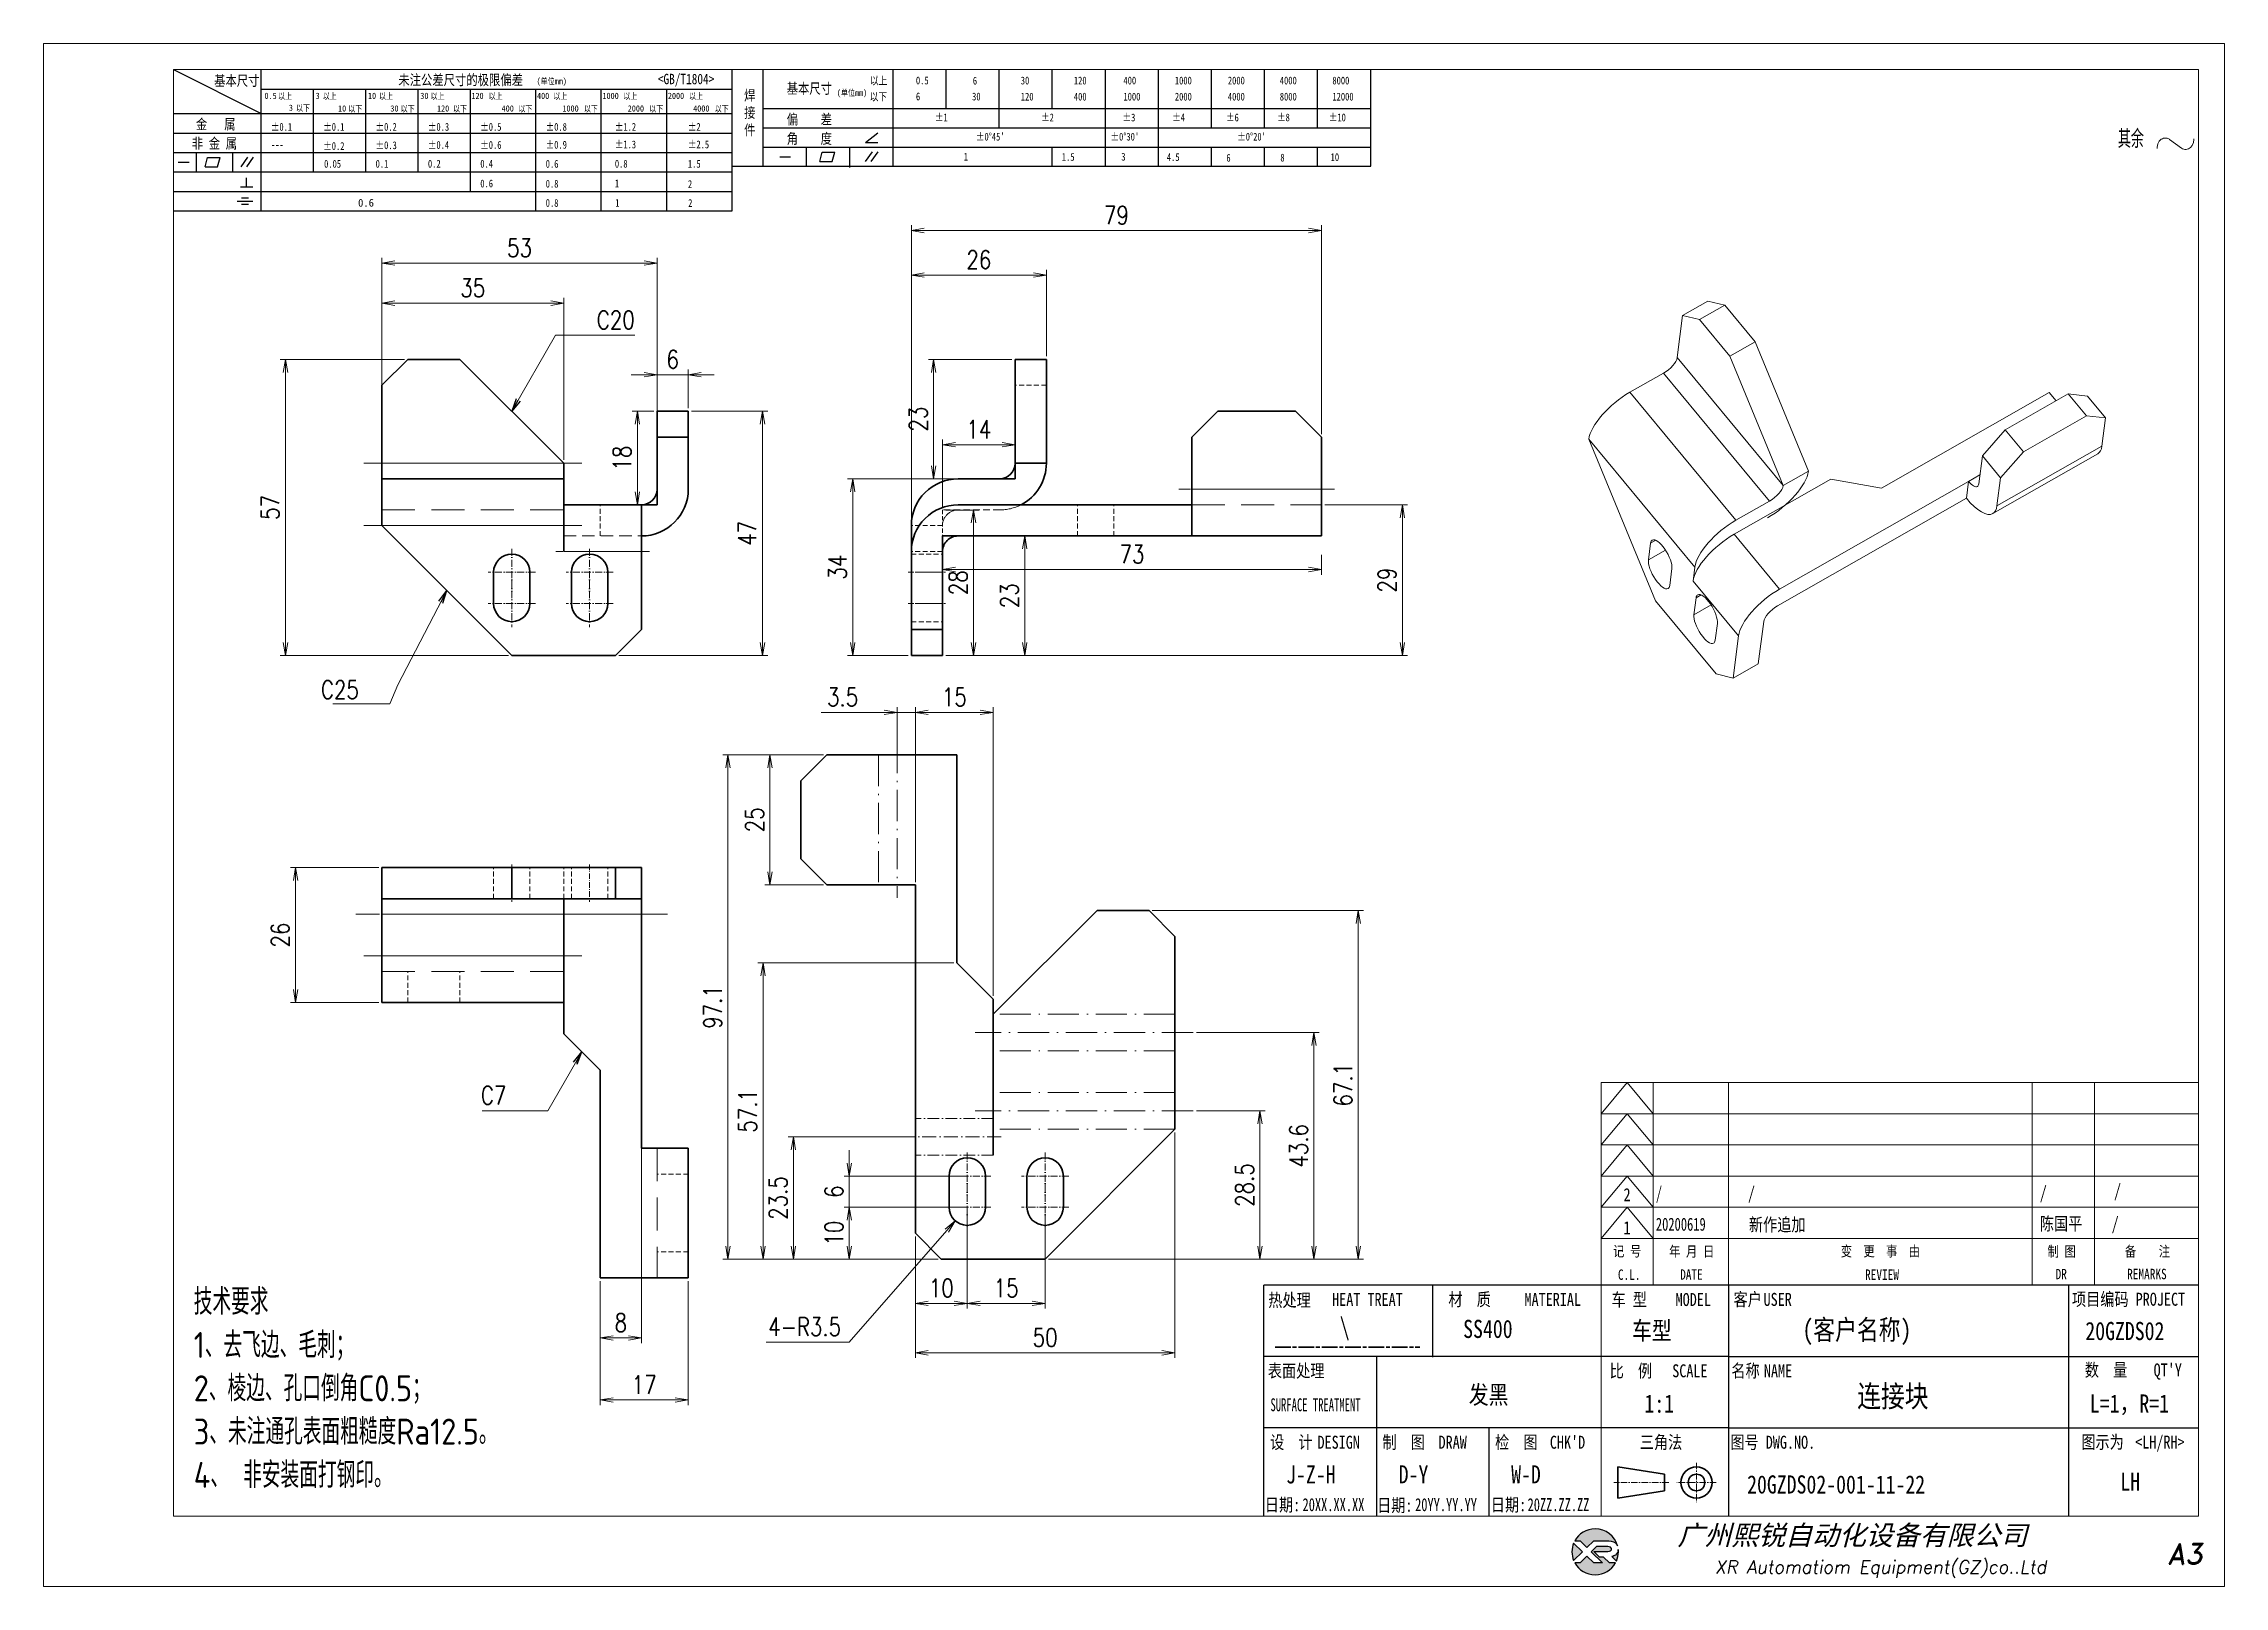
# Model space of a CAD drawing. Header units: millimetres. Extents: x 60129 to 128166, y -62707 to -41155.
# Drawn here: x 60702 to 61122, y -42126.9 to -41829.9 of the extents above; entities that cross this region are included whole.
import ezdxf
from ezdxf.enums import TextEntityAlignment as Align

# ---------------------------------------------------------------- set-up
doc = ezdxf.new("R2010")
doc.units = ezdxf.units.MM
doc.header["$LTSCALE"] = 0.5
for name, pattern in [('AM_ISO02W050x2', [3.75, 3, -0.75]), ('AM_ISO08W050x2', [9, 6, -0.75, 1.5, -0.75]), ('CENTER', [2, 1.25, -0.25, 0.25, -0.25]), ('DASHDOT', [18.5, 12, -3, 0.5, -3]), ('DASHED', [19.05, 12.7, -6.35]), ('DOT2', [0.125, 0, -0.125])]:
    doc.linetypes.add(name, pattern=pattern)
for name, color, linetype in [('DIM', 3, 'Continuous'), ('layer 1', 7, 'Continuous'), ('图\\M+19E79\\M+195B6\\M+18E9A', 7, 'Continuous'), ('图号', 7, 'Continuous'), ('图名', 7, 'Continuous'), ('数量', 7, 'Continuous'), ('材质', 7, 'Continuous'), ('表面处理', 7, 'Continuous'), ('车型', 7, 'Continuous')]:
    doc.layers.add(name, color=color, linetype=linetype)
for name, color, linetype, lineweight in [('中心线', 2, 'AM_ISO08W050x2', 18), ('图框', 7, 'Continuous', 18), ('标注线', 3, 'Continuous', 18), ('热处理', 7, 'Continuous', 20), ('粗点划线', 6, 'AM_ISO08W050x2', 35), ('虚线', 1, 'AM_ISO02W050x2', 18)]:
    doc.layers.add(name, color=color, linetype=linetype, lineweight=lineweight)
doc.layers.add('打印', color=7, linetype='Continuous', lineweight=15, plot=False)
doc.layers.add('打印-禁用', color=7, linetype='Continuous', lineweight=15, plot=False)
doc.styles.add('DIM', font='romans.shx', dxfattribs={"width": 0.8, "bigfont": 'bigfont.shx'})
doc.styles.add('STYLE1', font='')
doc.styles.add('国标', font='simfang.ttf', dxfattribs={"width": 0.8})
doc.styles.add('机械长仿宋', font='gbenor.shx', dxfattribs={"height": 1, "bigfont": 'gbcbig.shx'})
doc.styles.add('标题\\M+18E9A', font='romand.shx', dxfattribs={"oblique": 10, "bigfont": 'bigfont.shx'})
doc.styles.get('STYLE1').set_extended_font_data('SimSun')
doc.dimstyles.new('XR 1-1', dxfattribs={"dimtxt": 3.5, "dimasz": 2.5, "dimexe": 1, "dimexo": 0.625, "dimgap": 1.2, "dimtad": 1, "dimtoh": 1, "dimdsep": 46, "dimtxsty": 'DIM', "dimblk": 'OPEN', "dimcen": 0, "dimclrd": 8, "dimclre": 8, "dimclrt": 2, "dimazin": 2, "dimtfac": 0.5, "dimtmove": 0, "dimatfit": 3, "dimldrblk": 'OPEN', "dimfxl": 0, "dimtolj": 2, "dimlwd": 18, "dimlwe": 18, "dimarcsym": 0})
doc.dimstyles.new('XR 1-1$0', dxfattribs={"dimtxt": 3.5, "dimasz": 2.5, "dimexe": 1, "dimexo": 0.625, "dimgap": 1.2, "dimtad": 1, "dimzin": 9, "dimdsep": 46, "dimtxsty": 'DIM', "dimblk": 'OPEN', "dimcen": 0, "dimclrd": 8, "dimclre": 8, "dimclrt": 2, "dimazin": 2, "dimtfac": 0.5, "dimtmove": 0, "dimatfit": 3, "dimldrblk": 'OPEN', "dimfxl": 0, "dimtolj": 2, "dimlwd": 18, "dimlwe": 18, "dimarcsym": 0})
doc.dimstyles.new('XR 1-1$4', dxfattribs={"dimtxt": 3.5, "dimasz": 2.5, "dimexe": 1, "dimexo": 0.625, "dimgap": 1.2, "dimtad": 1, "dimtoh": 1, "dimdsep": 46, "dimtxsty": 'DIM', "dimblk": 'OPEN', "dimcen": 0, "dimclrd": 8, "dimclre": 8, "dimclrt": 2, "dimazin": 2, "dimtfac": 0.5, "dimtofl": 0, "dimtmove": 0, "dimatfit": 3, "dimldrblk": 'OPEN', "dimfxl": 0, "dimtolj": 2, "dimlwd": 18, "dimlwe": 18, "dimarcsym": 0})

msp = doc.modelspace()

# ---------------------------------------------------------------- texts
at = {"layer": 'DIM', "color": 2, "char_height": 3.5, "width": 1.08897, "style": 'DIM'}
for s, insert, attachment_point in [('{\\Fromans,bigfont|c134;C20}', (60808.499, -41884.807), 7), ('{\\Fromans,bigfont|c134;C25}', (60762.693, -41956.001), 9), ('{\\Fromans,bigfont|c134;C7}', (60791.104, -42034.097), 9)]:
    msp.add_mtext(s, dxfattribs=dict(at, insert=insert, attachment_point=attachment_point))
at = {"layer": '图\\M+19E79\\M+195B6\\M+18E9A', "color": 3, "style": '国标'}
for s, height, width, p in [('2', 2.5, 0.8, (61006.248, -42052.709)), ('/', 2.5, 0.705904, (61012.48, -42052.393)), ('/', 2.5, 0.8, (61030.216, -42052.393)), ('/', 2.5, 0.8, (61086.421, -42052.294)), ('/', 2.5, 0.8, (61100.716, -42051.924)), ('1', 2.5, 0.8, (61006.237, -42059.069)), ('20200619', 2.5, 0.705904, (61012.48, -42058.393)), ('新作追加', 2.5, 0.8, (61030.388, -42058.478)), ('陈国平', 2.5, 0.8, (61086.421, -42058.294)), ('/', 2.5, 0.8, (61100.252, -42058.284)), ('    (客户名称)', 3.85, 0.8, (61032.316, -42079.384)), ('20GZDS02', 3.5, 0.8, (61095.188, -42079.455)), ('1:1', 3.5, 0.8, (61010.271, -42093.432)), ('J-Z-H', 3.5, 0.8, (60941.269, -42107.049)), ('D-Y', 3.5, 0.8, (60962.949, -42107.049)), ('W-D', 3.5, 0.8, (60984.609, -42107.049)), ('20XX.XX.XX', 2.5, 0.7, (60944.434, -42112.385)), ('20YY.YY.YY', 2.5, 0.7, (60966.114, -42112.385)), ('20ZZ.ZZ.ZZ', 2.5, 0.7, (60987.774, -42112.385))]:
    msp.add_text(s, height=height, dxfattribs=dict(at, width=width)).set_placement(p)
at = {"layer": '图\\M+19E79\\M+195B6\\M+18E9A', "color": 3, "style": '国标', "width": 0.8}
msp.add_text('LH', height=3.5, dxfattribs=at).set_placement((61103.842, -42108.449), align=Align.CENTER)
at = {"layer": '图号', "color": 3, "style": '国标', "width": 0.8}
msp.add_text('20GZDS02-001-11-22', height=3.5, dxfattribs=at).set_placement((61030.05, -42108.992))
at = {"layer": '图名', "color": 3, "style": '国标', "width": 0.8}
msp.add_text('连接块', height=4.2, dxfattribs=at).set_placement((61058.123, -42092.352), align=Align.CENTER)
at = {"layer": '数量', "color": 3, "style": '国标', "width": 0.8}
msp.add_text('L=1，R=1', height=3.5, dxfattribs=at).set_placement((61103.688, -42093.417), align=Align.CENTER)
at = {"layer": '材质', "color": 3, "style": '国标', "width": 0.8}
msp.add_text('SS400', height=3.5, dxfattribs=at).set_placement((60980.129, -42079.045), align=Align.CENTER)
at = {"layer": '标注线', "color": 2, "insert": (60730.884, -42107.934), "char_height": 5, "width": 114.82461, "attachment_point": 7, "style": '机械长仿宋'}
msp.add_mtext('\\A2;技术要求\\P1、去飞边、毛刺；\\P2、棱边、孔口倒角C0.5；\\P3、未注通孔表面粗糙度Ra12.5。\\P{\\A0;4、\\C3; \\C2;非安装面打钢印。}', dxfattribs=at)
at = {"layer": '热处理', "color": 3, "style": '国标', "width": 0.8}
msp.add_text('\\', height=3.5, dxfattribs=at).set_placement((60952.55, -42078.669), align=Align.CENTER)
at = {"layer": '表面处理', "color": 3, "style": '国标', "width": 0.8}
msp.add_text('发黑', height=3.5, dxfattribs=at).set_placement((60980.271, -42091.722), align=Align.CENTER)
at = {"layer": '车型', "color": 3, "style": '国标', "width": 0.8}
msp.add_text('  车型', height=3.5, dxfattribs=at).set_placement((61004.076, -42079.369))

# ---------------------------------------------------------------- blocks, each defined once
blk = doc.blocks.new('XR')
at = {"true_color": 0xfc8000}
h = blk.add_hatch(color=30, dxfattribs=at)
h.set_gradient(color1=(252, 128, 0), rotation=240, one_color=1, tint=1, name='INVCURVED')
edge = h.paths.add_edge_path()
edge.add_spline(control_points=[(-434.18, -5928.47), (-433.9, -5928.74), (-433.63, -5929.01), (-433.63, -5929.01), (-433.63, -5929.01), (-433.63, -5929.01), (-433.36, -5928.74), (-433.09, -5928.47)], knot_values=[0.5625, 0.5625, 0.5625, 0.5625, 0.625, 0.625, 0.625, 0.625, 0.6875, 0.6875, 0.6875, 0.6875], degree=3, periodic=0)
edge.add_spline(control_points=[(-433.09, -5928.47), (-432.82, -5928.2), (-432.54, -5927.93), (-432.54, -5927.93), (-432.54, -5927.93), (-432.54, -5927.93), (-432.04, -5927.93), (-431.53, -5927.93)], knot_values=[0.4375, 0.4375, 0.4375, 0.4375, 0.5, 0.5, 0.5, 0.5, 0.5625, 0.5625, 0.5625, 0.5625], degree=3, periodic=0)
edge.add_spline(control_points=[(-431.53, -5927.93), (-431.03, -5927.93), (-430.52, -5927.93), (-430.52, -5927.93), (-430.52, -5927.93), (-430, -5927.93), (-429.43, -5927.96), (-429.01, -5928.33)], knot_values=[0.25, 0.25, 0.25, 0.25, 0.3125, 0.3125, 0.3125, 0.3125, 0.4375, 0.4375, 0.4375, 0.4375], degree=3, periodic=0)
edge.add_spline(control_points=[(-429.01, -5928.33), (-428.88, -5928.44), (-428.78, -5928.59), (-428.71, -5928.75)], knot_values=[0.125, 0.125, 0.125, 0.125, 0.25, 0.25, 0.25, 0.25], degree=3, periodic=0)
edge.add_spline(control_points=[(-428.71, -5928.75), (-429.13, -5927.18), (-430.58, -5926.02), (-432.31, -5926.02)], knot_values=[0, 0, 0, 0, 0.125, 0.125, 0.125, 0.125], degree=3, periodic=0)
edge.add_spline(control_points=[(-432.31, -5926.02), (-433.72, -5926.02), (-434.94, -5926.79), (-435.58, -5927.93)], knot_values=[0.875, 0.875, 0.875, 0.875, 1, 1, 1, 1], degree=3, periodic=0)
edge.add_spline(control_points=[(-435.58, -5927.93), (-435.58, -5927.93), (-434.72, -5927.93), (-434.72, -5927.93), (-434.72, -5927.93), (-434.72, -5927.93), (-434.45, -5928.2), (-434.18, -5928.47)], knot_values=[0.6875, 0.6875, 0.6875, 0.6875, 0.8125, 0.8125, 0.8125, 0.8125, 0.875, 0.875, 0.875, 0.875], degree=3, periodic=0)
edge = h.paths.add_edge_path()
edge.add_spline(control_points=[(-434.79, -5929.26), (-435.04, -5929.02), (-435.34, -5928.72), (-435.54, -5928.53)], knot_values=[0.562504, 0.562504, 0.562504, 0.562504, 0.656252, 0.656252, 0.656252, 0.656252], degree=3, periodic=0)
edge.add_spline(control_points=[(-435.54, -5928.53), (-435.67, -5928.4), (-435.76, -5928.31), (-435.76, -5928.31), (-435.76, -5928.31), (-435.94, -5928.74), (-436.03, -5929.21), (-436.03, -5929.71)], knot_values=[0.25, 0.25, 0.25, 0.25, 0.312504, 0.312504, 0.312504, 0.312504, 0.562504, 0.562504, 0.562504, 0.562504], degree=3, periodic=0)
edge.add_spline(control_points=[(-436.03, -5929.71), (-436.03, -5930.2), (-435.94, -5930.67), (-435.76, -5931.1), (-435.76, -5931.1), (-435.4, -5930.75), (-435.05, -5930.4)], knot_values=[0.874998, 0.874998, 0.874998, 0.874998, 1.124998, 1.124998, 1.124998, 1.25, 1.25, 1.25, 1.25], degree=3, periodic=0)
edge.add_spline(control_points=[(-435.05, -5930.4), (-434.7, -5930.05), (-434.34, -5929.71), (-434.34, -5929.71), (-434.34, -5929.71), (-434.34, -5929.71), (-434.34, -5929.71), (-434.34, -5929.71)], knot_values=[0.749878, 0.749878, 0.749878, 0.749878, 0.874875, 0.874875, 0.874875, 0.874875, 0.874998, 0.874998, 0.874998, 0.874998], degree=3, periodic=0)
edge.add_spline(control_points=[(-434.34, -5929.71), (-434.34, -5929.71), (-434.34, -5929.71), (-434.34, -5929.71)], knot_values=[0.749634, 0.749634, 0.749634, 0.749634, 0.749817, 0.749817, 0.749817, 0.749817], degree=3, periodic=0)
edge.add_spline(control_points=[(-434.35, -5929.7), (-434.35, -5929.7), (-434.35, -5929.7), (-434.35, -5929.7)], knot_values=[0.738281, 0.738281, 0.738281, 0.738281, 0.742188, 0.742188, 0.742188, 0.742188], degree=3, periodic=0)
edge.add_spline(control_points=[(-434.35, -5929.7), (-434.36, -5929.69), (-434.37, -5929.68), (-434.38, -5929.67)], knot_values=[0.726563, 0.726563, 0.726563, 0.726563, 0.738281, 0.738281, 0.738281, 0.738281], degree=3, periodic=0)
edge.add_spline(control_points=[(-434.38, -5929.67), (-434.38, -5929.66), (-434.39, -5929.65), (-434.4, -5929.65)], knot_values=[0.718751, 0.718751, 0.718751, 0.718751, 0.726563, 0.726563, 0.726563, 0.726563], degree=3, periodic=0)
edge.add_spline(control_points=[(-434.4, -5929.65), (-434.42, -5929.63), (-434.45, -5929.6), (-434.47, -5929.58)], knot_values=[0.703126, 0.703126, 0.703126, 0.703126, 0.718751, 0.718751, 0.718751, 0.718751], degree=3, periodic=0)
edge.add_spline(control_points=[(-434.47, -5929.58), (-434.5, -5929.55), (-434.53, -5929.52), (-434.56, -5929.49)], knot_values=[0.687501, 0.687501, 0.687501, 0.687501, 0.703126, 0.703126, 0.703126, 0.703126], degree=3, periodic=0)
edge.add_spline(control_points=[(-434.56, -5929.49), (-434.63, -5929.42), (-434.71, -5929.35), (-434.79, -5929.26)], knot_values=[0.656252, 0.656252, 0.656252, 0.656252, 0.687501, 0.687501, 0.687501, 0.687501], degree=3, periodic=0)
at = {"true_color": 0x0348ff}
h = blk.add_hatch(color=160, dxfattribs=at)
h.set_gradient(color1=(3, 72, 255), color2=(0, 41, 153), one_color=1, tint=0.3, name='HEMISPHERICAL')
edge = h.paths.add_edge_path()
edge.add_spline(control_points=[(-432.54, -5929.67), (-432.26, -5929.95), (-431.94, -5930.23), (-431.66, -5930.51), (-431.66, -5930.51), (-431.66, -5930.51), (-431.66, -5930.51), (-431.66, -5930.51)], knot_values=[0.736842, 0.736842, 0.736842, 0.736842, 0.789474, 0.789474, 0.789474, 0.789474, 0.802633, 0.802633, 0.802633, 0.802633], degree=3, periodic=0)
edge.add_spline(control_points=[(-431.66, -5930.51), (-431.65, -5930.51), (-431.65, -5930.52), (-431.65, -5930.52)], knot_values=[0.802633, 0.802633, 0.802633, 0.802633, 0.815791, 0.815791, 0.815791, 0.815791], degree=3, periodic=0)
edge.add_spline(control_points=[(-431.65, -5930.52), (-431.64, -5930.53), (-431.64, -5930.53), (-431.64, -5930.53)], knot_values=[0.815791, 0.815791, 0.815791, 0.815791, 0.82237, 0.82237, 0.82237, 0.82237], degree=3, periodic=0)
edge.add_spline(control_points=[(-431.64, -5930.53), (-431.64, -5930.53), (-431.64, -5930.53), (-431.63, -5930.54)], knot_values=[0.82237, 0.82237, 0.82237, 0.82237, 0.828949, 0.828949, 0.828949, 0.828949], degree=3, periodic=0)
edge.add_spline(control_points=[(-431.63, -5930.54), (-431.63, -5930.54), (-431.63, -5930.54), (-431.63, -5930.54), (-431.63, -5930.54), (-431.63, -5930.54), (-431.59, -5930.54), (-431.52, -5930.54)], knot_values=[0.841901, 0.841901, 0.841901, 0.841901, 0.842105, 0.842105, 0.842105, 0.842105, 0.855264, 0.855264, 0.855264, 0.855264], degree=3, periodic=0)
edge.add_spline(control_points=[(-431.52, -5930.54), (-431.46, -5930.54), (-431.38, -5930.54), (-431.3, -5930.54)], knot_values=[0.855264, 0.855264, 0.855264, 0.855264, 0.868422, 0.868422, 0.868422, 0.868422], degree=3, periodic=0)
edge.add_spline(control_points=[(-431.3, -5930.54), (-431.26, -5930.54), (-431.22, -5930.54), (-431.18, -5930.54)], knot_values=[0.868422, 0.868422, 0.868422, 0.868422, 0.875, 0.875, 0.875, 0.875], degree=3, periodic=0)
edge.add_spline(control_points=[(-431.18, -5930.54), (-431.14, -5930.54), (-431.1, -5930.54), (-431.07, -5930.54)], knot_values=[0.875, 0.875, 0.875, 0.875, 0.881579, 0.881579, 0.881579, 0.881579], degree=3, periodic=0)
edge.add_spline(control_points=[(-431.07, -5930.54), (-431.05, -5930.54), (-431.04, -5930.54), (-431.03, -5930.54)], knot_values=[0.881579, 0.881579, 0.881579, 0.881579, 0.884869, 0.884869, 0.884869, 0.884869], degree=3, periodic=0)
edge.add_spline(control_points=[(-431.03, -5930.54), (-431.02, -5930.54), (-431, -5930.54), (-431, -5930.54)], knot_values=[0.884869, 0.884869, 0.884869, 0.884869, 0.888158, 0.888158, 0.888158, 0.888158], degree=3, periodic=0)
edge.add_spline(control_points=[(-431, -5930.54), (-430.99, -5930.54), (-430.99, -5930.54), (-430.98, -5930.54)], knot_values=[0.888158, 0.888158, 0.888158, 0.888158, 0.889803, 0.889803, 0.889803, 0.889803], degree=3, periodic=0)
edge.add_spline(control_points=[(-430.98, -5930.54), (-430.98, -5930.54), (-430.98, -5930.54), (-430.97, -5930.54)], knot_values=[0.889803, 0.889803, 0.889803, 0.889803, 0.891447, 0.891447, 0.891447, 0.891447], degree=3, periodic=0)
edge.add_spline(control_points=[(-430.97, -5930.54), (-430.97, -5930.54), (-430.97, -5930.54), (-430.97, -5930.54)], knot_values=[0.891447, 0.891447, 0.891447, 0.891447, 0.89227, 0.89227, 0.89227, 0.89227], degree=3, periodic=0)
edge.add_spline(control_points=[(-430.97, -5930.54), (-430.97, -5930.54), (-430.97, -5930.54), (-430.97, -5930.54)], knot_values=[0.89227, 0.89227, 0.89227, 0.89227, 0.893092, 0.893092, 0.893092, 0.893092], degree=3, periodic=0)
edge.add_spline(control_points=[(-430.97, -5930.54), (-430.97, -5930.54), (-430.97, -5930.54), (-430.97, -5930.54)], knot_values=[0.893092, 0.893092, 0.893092, 0.893092, 0.893503, 0.893503, 0.893503, 0.893503], degree=3, periodic=0)
edge.add_spline(control_points=[(-430.97, -5930.54), (-430.97, -5930.54), (-430.97, -5930.54), (-430.97, -5930.54)], knot_values=[0.893503, 0.893503, 0.893503, 0.893503, 0.893914, 0.893914, 0.893914, 0.893914], degree=3, periodic=0)
edge.add_spline(control_points=[(-430.97, -5930.54), (-430.97, -5930.54), (-430.97, -5930.54), (-430.97, -5930.54)], knot_values=[0.893914, 0.893914, 0.893914, 0.893914, 0.89412, 0.89412, 0.89412, 0.89412], degree=3, periodic=0)
edge.add_spline(control_points=[(-430.97, -5930.54), (-430.97, -5930.54), (-430.97, -5930.54), (-430.97, -5930.54)], knot_values=[0.89412, 0.89412, 0.89412, 0.89412, 0.894326, 0.894326, 0.894326, 0.894326], degree=3, periodic=0)
edge.add_spline(control_points=[(-430.97, -5930.54), (-430.97, -5930.54), (-430.97, -5930.54), (-430.97, -5930.54)], knot_values=[0.894428, 0.894428, 0.894428, 0.894428, 0.894531, 0.894531, 0.894531, 0.894531], degree=3, periodic=0)
edge.add_spline(control_points=[(-430.97, -5930.54), (-430.97, -5930.54), (-430.97, -5930.54), (-430.97, -5930.54)], knot_values=[0.894531, 0.894531, 0.894531, 0.894531, 0.894583, 0.894583, 0.894583, 0.894583], degree=3, periodic=0)
edge.add_spline(control_points=[(-430.97, -5930.54), (-430.97, -5930.54), (-430.97, -5930.54), (-430.97, -5930.54), (-430.97, -5930.54), (-430.97, -5930.54), (-430.73, -5930.78), (-430.49, -5931.01)], knot_values=[0.894685, 0.894685, 0.894685, 0.894685, 0.894737, 0.894737, 0.894737, 0.894737, 0.921052, 0.921052, 0.921052, 0.921052], degree=3, periodic=0)
edge.add_spline(control_points=[(-430.49, -5931.01), (-430.26, -5931.24), (-430.02, -5931.48), (-430.02, -5931.48)], knot_values=[0.921052, 0.921052, 0.921052, 0.921052, 0.947368, 0.947368, 0.947368, 0.947368], degree=3, periodic=0)
edge.add_spline(control_points=[(-430.02, -5931.48), (-430.02, -5931.48), (-430.02, -5931.48), (-430.02, -5931.48)], knot_values=[0.947522, 0.947522, 0.947522, 0.947522, 0.947573, 0.947573, 0.947573, 0.947573], degree=3, periodic=0)
edge.add_spline(control_points=[(-430.02, -5931.48), (-430.02, -5931.48), (-430.02, -5931.48), (-430.02, -5931.48)], knot_values=[0.947573, 0.947573, 0.947573, 0.947573, 0.947676, 0.947676, 0.947676, 0.947676], degree=3, periodic=0)
edge.add_spline(control_points=[(-430.02, -5931.48), (-430.02, -5931.48), (-430.02, -5931.48), (-430.02, -5931.48)], knot_values=[0.947676, 0.947676, 0.947676, 0.947676, 0.947779, 0.947779, 0.947779, 0.947779], degree=3, periodic=0)
edge.add_spline(control_points=[(-430.02, -5931.48), (-430.02, -5931.48), (-430.02, -5931.48), (-430.02, -5931.48)], knot_values=[0.947779, 0.947779, 0.947779, 0.947779, 0.947984, 0.947984, 0.947984, 0.947984], degree=3, periodic=0)
edge.add_spline(control_points=[(-430.02, -5931.48), (-430.02, -5931.48), (-430.02, -5931.48), (-430.02, -5931.48)], knot_values=[0.947984, 0.947984, 0.947984, 0.947984, 0.94819, 0.94819, 0.94819, 0.94819], degree=3, periodic=0)
edge.add_spline(control_points=[(-430.02, -5931.48), (-430.02, -5931.48), (-430.02, -5931.48), (-430.02, -5931.48)], knot_values=[0.94819, 0.94819, 0.94819, 0.94819, 0.948601, 0.948601, 0.948601, 0.948601], degree=3, periodic=0)
edge.add_spline(control_points=[(-430.02, -5931.48), (-430.02, -5931.48), (-430.02, -5931.48), (-430.02, -5931.48)], knot_values=[0.948601, 0.948601, 0.948601, 0.948601, 0.949012, 0.949012, 0.949012, 0.949012], degree=3, periodic=0)
edge.add_spline(control_points=[(-430.02, -5931.48), (-430.02, -5931.48), (-430.01, -5931.48), (-430.01, -5931.48)], knot_values=[0.949012, 0.949012, 0.949012, 0.949012, 0.949834, 0.949834, 0.949834, 0.949834], degree=3, periodic=0)
edge.add_spline(control_points=[(-430.01, -5931.48), (-430.01, -5931.48), (-430.01, -5931.48), (-430.01, -5931.48)], knot_values=[0.949834, 0.949834, 0.949834, 0.949834, 0.950657, 0.950657, 0.950657, 0.950657], degree=3, periodic=0)
edge.add_spline(control_points=[(-430.01, -5931.48), (-430.01, -5931.48), (-430, -5931.48), (-430, -5931.48)], knot_values=[0.950657, 0.950657, 0.950657, 0.950657, 0.952301, 0.952301, 0.952301, 0.952301], degree=3, periodic=0)
edge.add_spline(control_points=[(-430, -5931.48), (-429.99, -5931.48), (-429.98, -5931.48), (-429.98, -5931.48)], knot_values=[0.952301, 0.952301, 0.952301, 0.952301, 0.953946, 0.953946, 0.953946, 0.953946], degree=3, periodic=0)
edge.add_spline(control_points=[(-429.98, -5931.48), (-429.96, -5931.48), (-429.95, -5931.48), (-429.93, -5931.48)], knot_values=[0.953946, 0.953946, 0.953946, 0.953946, 0.957236, 0.957236, 0.957236, 0.957236], degree=3, periodic=0)
edge.add_spline(control_points=[(-429.93, -5931.48), (-429.91, -5931.48), (-429.89, -5931.48), (-429.87, -5931.48)], knot_values=[0.957236, 0.957236, 0.957236, 0.957236, 0.960525, 0.960525, 0.960525, 0.960525], degree=3, periodic=0)
edge.add_spline(control_points=[(-429.87, -5931.48), (-429.82, -5931.48), (-429.77, -5931.48), (-429.71, -5931.48)], knot_values=[0.960525, 0.960525, 0.960525, 0.960525, 0.967104, 0.967104, 0.967104, 0.967104], degree=3, periodic=0)
edge.add_spline(control_points=[(-429.71, -5931.48), (-429.65, -5931.48), (-429.59, -5931.48), (-429.53, -5931.48)], knot_values=[0.967104, 0.967104, 0.967104, 0.967104, 0.973683, 0.973683, 0.973683, 0.973683], degree=3, periodic=0)
edge.add_spline(control_points=[(-429.53, -5931.48), (-429.41, -5931.48), (-429.29, -5931.48), (-429.19, -5931.48)], knot_values=[0.973683, 0.973683, 0.973683, 0.973683, 0.98684, 0.98684, 0.98684, 0.98684], degree=3, periodic=0)
edge.add_spline(control_points=[(-429.19, -5931.48), (-429.1, -5931.48), (-429.04, -5931.48), (-429.04, -5931.48), (-429.67, -5932.62), (-430.9, -5933.39), (-432.31, -5933.39)], knot_values=[0.98684, 0.98684, 0.98684, 0.98684, 1, 1, 1, 1.052632, 1.052632, 1.052632, 1.052632], degree=3, periodic=0)
edge.add_spline(control_points=[(-432.31, -5933.39), (-433.72, -5933.39), (-434.94, -5932.62), (-435.58, -5931.48), (-435.58, -5931.48), (-435.58, -5931.48), (-435.36, -5931.48), (-435.15, -5931.48)], knot_values=[0.052632, 0.052632, 0.052632, 0.052632, 0.105263, 0.105263, 0.105263, 0.105263, 0.131579, 0.131579, 0.131579, 0.131579], degree=3, periodic=0)
edge.add_spline(control_points=[(-435.15, -5931.48), (-434.93, -5931.48), (-434.72, -5931.48), (-434.72, -5931.48), (-434.72, -5931.48), (-434.72, -5931.48), (-434.45, -5931.21), (-434.18, -5930.94)], knot_values=[0.131579, 0.131579, 0.131579, 0.131579, 0.157895, 0.157895, 0.157895, 0.157895, 0.184211, 0.184211, 0.184211, 0.184211], degree=3, periodic=0)
edge.add_spline(control_points=[(-434.18, -5930.94), (-433.9, -5930.67), (-433.63, -5930.4), (-433.63, -5930.4), (-433.63, -5930.4), (-433.63, -5930.4), (-433.36, -5930.67), (-433.09, -5930.94)], knot_values=[0.184211, 0.184211, 0.184211, 0.184211, 0.210526, 0.210526, 0.210526, 0.210526, 0.236842, 0.236842, 0.236842, 0.236842], degree=3, periodic=0)
edge.add_spline(control_points=[(-433.09, -5930.94), (-432.82, -5931.21), (-432.54, -5931.48), (-432.54, -5931.48), (-432.54, -5931.48), (-432.54, -5931.48), (-432.19, -5931.48), (-431.83, -5931.48)], knot_values=[0.236842, 0.236842, 0.236842, 0.236842, 0.263158, 0.263158, 0.263158, 0.263158, 0.289474, 0.289474, 0.289474, 0.289474], degree=3, periodic=0)
edge.add_spline(control_points=[(-431.83, -5931.48), (-431.48, -5931.48), (-431.12, -5931.48), (-431.12, -5931.48), (-431.12, -5931.48), (-431.12, -5931.48), (-431.57, -5931.03), (-432.02, -5930.59)], knot_values=[0.289474, 0.289474, 0.289474, 0.289474, 0.315789, 0.315789, 0.315789, 0.315789, 0.342105, 0.342105, 0.342105, 0.342105], degree=3, periodic=0)
edge.add_spline(control_points=[(-432.02, -5930.59), (-432.47, -5930.15), (-432.92, -5929.71), (-432.92, -5929.71), (-432.92, -5929.71), (-432.92, -5929.71), (-432.71, -5929.5), (-432.5, -5929.29)], knot_values=[0.342105, 0.342105, 0.342105, 0.342105, 0.368421, 0.368421, 0.368421, 0.368421, 0.394737, 0.394737, 0.394737, 0.394737], degree=3, periodic=0)
edge.add_spline(control_points=[(-432.5, -5929.29), (-432.3, -5929.09), (-432.09, -5928.88), (-432.09, -5928.88)], knot_values=[0.394737, 0.394737, 0.394737, 0.394737, 0.421053, 0.421053, 0.421053, 0.421053], degree=3, periodic=0)
edge.add_spline(control_points=[(-432.09, -5928.88), (-432.09, -5928.88), (-432.06, -5928.86), (-432.06, -5928.86)], knot_values=[0.421053, 0.421053, 0.421053, 0.421053, 0.473684, 0.473684, 0.473684, 0.473684], degree=3, periodic=0)
edge.add_spline(control_points=[(-432.06, -5928.86), (-432.06, -5928.86), (-432.06, -5928.86), (-432.06, -5928.86), (-432.06, -5928.86), (-432.06, -5928.86), (-430.4, -5928.86), (-430.26, -5928.86)], knot_values=[0.473684, 0.473684, 0.473684, 0.473684, 0.473684, 0.473684, 0.473684, 0.473684, 0.526316, 0.526316, 0.526316, 0.526316], degree=3, periodic=0)
edge.add_spline(control_points=[(-430.26, -5928.86), (-429.54, -5928.86), (-429.62, -5929.4), (-429.83, -5929.55)], knot_values=[0.526316, 0.526316, 0.526316, 0.526316, 0.578947, 0.578947, 0.578947, 0.578947], degree=3, periodic=0)
edge.add_spline(control_points=[(-429.83, -5929.55), (-429.94, -5929.62), (-430.08, -5929.65), (-430.26, -5929.65), (-430.26, -5929.65), (-430.26, -5929.65), (-430.48, -5929.65), (-430.71, -5929.66)], knot_values=[0.578947, 0.578947, 0.578947, 0.578947, 0.631579, 0.631579, 0.631579, 0.631579, 0.657895, 0.657895, 0.657895, 0.657895], degree=3, periodic=0)
edge.add_spline(control_points=[(-430.71, -5929.66), (-430.93, -5929.66), (-431.15, -5929.67), (-431.15, -5929.67), (-431.15, -5929.67), (-431.15, -5929.67), (-432.54, -5929.67), (-432.54, -5929.67)], knot_values=[0.657895, 0.657895, 0.657895, 0.657895, 0.684211, 0.684211, 0.684211, 0.684211, 0.736842, 0.736842, 0.736842, 0.736842], degree=3, periodic=0)
edge = h.paths.add_edge_path()
edge.add_spline(control_points=[(-428.6, -5929.32), (-428.61, -5929.67), (-428.76, -5930), (-429.06, -5930.22)], knot_values=[0.8, 0.8, 0.8, 0.8, 1, 1, 1, 1], degree=3, periodic=0)
edge.add_spline(control_points=[(-429.06, -5930.22), (-429.22, -5930.34), (-429.41, -5930.43), (-429.61, -5930.48)], knot_values=[0.6, 0.6, 0.6, 0.6, 0.8, 0.8, 0.8, 0.8], degree=3, periodic=0)
edge.add_spline(control_points=[(-429.61, -5930.48), (-429.61, -5930.48), (-428.9, -5931.19), (-428.9, -5931.19), (-428.9, -5931.19), (-428.69, -5930.73), (-428.58, -5930.23), (-428.58, -5929.71)], knot_values=[0.2, 0.2, 0.2, 0.2, 0.4, 0.4, 0.4, 0.4, 0.6, 0.6, 0.6, 0.6], degree=3, periodic=0)
edge.add_spline(control_points=[(-428.58, -5929.71), (-428.58, -5929.58), (-428.59, -5929.45), (-428.6, -5929.32)], knot_values=[0, 0, 0, 0, 0.2, 0.2, 0.2, 0.2], degree=3, periodic=0)
at = {"layer": 'layer 1', "color": 30}
for points, knots in [([(-435.76, -5931.1), (-435.94, -5930.67), (-436.03, -5930.2), (-436.03, -5929.71), (-436.03, -5929.71), (-436.03, -5929.21), (-435.94, -5928.74), (-435.76, -5928.31), (-435.76, -5928.31), (-435.76, -5928.31), (-434.34, -5929.71), (-434.34, -5929.71), (-434.34, -5929.71), (-434.34, -5929.71), (-435.76, -5931.1), (-435.76, -5931.1)], [0, 0, 0, 0, 0.25, 0.25, 0.25, 0.25, 0.5, 0.5, 0.5, 0.5, 0.75, 0.75, 0.75, 0.75, 1, 1, 1, 1]), ([(-432.31, -5926.02), (-430.58, -5926.02), (-429.13, -5927.18), (-428.71, -5928.75), (-428.71, -5928.75), (-428.78, -5928.59), (-428.88, -5928.44), (-429.01, -5928.33), (-429.01, -5928.33), (-429.43, -5927.96), (-430, -5927.93), (-430.52, -5927.93), (-430.52, -5927.93), (-430.52, -5927.93), (-432.54, -5927.93), (-432.54, -5927.93), (-432.54, -5927.93), (-432.54, -5927.93), (-433.63, -5929.01), (-433.63, -5929.01), (-433.63, -5929.01), (-433.63, -5929.01), (-434.72, -5927.93), (-434.72, -5927.93), (-434.72, -5927.93), (-434.72, -5927.93), (-435.58, -5927.93), (-435.58, -5927.93), (-435.58, -5927.93), (-434.94, -5926.79), (-433.72, -5926.02), (-432.31, -5926.02)], [0, 0, 0, 0, 0.125, 0.125, 0.125, 0.125, 0.25, 0.25, 0.25, 0.25, 0.375, 0.375, 0.375, 0.375, 0.5, 0.5, 0.5, 0.5, 0.625, 0.625, 0.625, 0.625, 0.75, 0.75, 0.75, 0.75, 0.875, 0.875, 0.875, 0.875, 1, 1, 1, 1])]:
    blk.add_open_spline(points, degree=3, knots=knots, dxfattribs=at)
at = {"layer": 'layer 1', "color": 154}
for points, knots in [([(-429.04, -5931.48), (-429.67, -5932.62), (-430.9, -5933.39), (-432.31, -5933.39), (-432.31, -5933.39), (-433.72, -5933.39), (-434.94, -5932.62), (-435.58, -5931.48), (-435.58, -5931.48), (-435.58, -5931.48), (-434.72, -5931.48), (-434.72, -5931.48), (-434.72, -5931.48), (-434.72, -5931.48), (-433.63, -5930.4), (-433.63, -5930.4), (-433.63, -5930.4), (-433.63, -5930.4), (-432.54, -5931.48), (-432.54, -5931.48), (-432.54, -5931.48), (-432.54, -5931.48), (-431.12, -5931.48), (-431.12, -5931.48), (-431.12, -5931.48), (-431.12, -5931.48), (-432.92, -5929.71), (-432.92, -5929.71), (-432.92, -5929.71), (-432.92, -5929.71), (-432.09, -5928.88), (-432.09, -5928.88), (-432.09, -5928.88), (-432.09, -5928.88), (-432.06, -5928.86), (-432.06, -5928.86), (-432.06, -5928.86), (-432.06, -5928.86), (-430.4, -5928.86), (-430.26, -5928.86), (-430.26, -5928.86), (-429.54, -5928.86), (-429.62, -5929.4), (-429.83, -5929.55), (-429.83, -5929.55), (-429.94, -5929.62), (-430.08, -5929.65), (-430.26, -5929.65), (-430.26, -5929.65), (-430.26, -5929.65), (-431.15, -5929.67), (-431.15, -5929.67), (-431.15, -5929.67), (-431.15, -5929.67), (-432.54, -5929.67), (-432.54, -5929.67), (-432.54, -5929.67), (-432.26, -5929.95), (-431.94, -5930.23), (-431.66, -5930.51), (-431.66, -5930.51), (-431.66, -5930.51), (-431.63, -5930.54), (-431.63, -5930.54), (-431.63, -5930.54), (-431.63, -5930.54), (-430.97, -5930.54), (-430.97, -5930.54), (-430.97, -5930.54), (-430.97, -5930.54), (-430.02, -5931.48), (-430.02, -5931.48), (-430.02, -5931.48), (-430.02, -5931.48), (-429.04, -5931.48), (-429.04, -5931.48)], [0, 0, 0, 0, 0.052632, 0.052632, 0.052632, 0.052632, 0.105263, 0.105263, 0.105263, 0.105263, 0.157895, 0.157895, 0.157895, 0.157895, 0.210526, 0.210526, 0.210526, 0.210526, 0.263158, 0.263158, 0.263158, 0.263158, 0.315789, 0.315789, 0.315789, 0.315789, 0.368421, 0.368421, 0.368421, 0.368421, 0.421053, 0.421053, 0.421053, 0.421053, 0.473684, 0.473684, 0.473684, 0.473684, 0.526316, 0.526316, 0.526316, 0.526316, 0.578947, 0.578947, 0.578947, 0.578947, 0.631579, 0.631579, 0.631579, 0.631579, 0.684211, 0.684211, 0.684211, 0.684211, 0.736842, 0.736842, 0.736842, 0.736842, 0.789474, 0.789474, 0.789474, 0.789474, 0.842105, 0.842105, 0.842105, 0.842105, 0.894737, 0.894737, 0.894737, 0.894737, 0.947368, 0.947368, 0.947368, 0.947368, 1, 1, 1, 1]), ([(-428.6, -5929.32), (-428.59, -5929.45), (-428.58, -5929.58), (-428.58, -5929.71), (-428.58, -5929.71), (-428.58, -5930.23), (-428.69, -5930.73), (-428.9, -5931.19), (-428.9, -5931.19), (-428.9, -5931.19), (-429.61, -5930.48), (-429.61, -5930.48), (-429.61, -5930.48), (-429.41, -5930.43), (-429.22, -5930.34), (-429.06, -5930.22), (-429.06, -5930.22), (-428.76, -5930), (-428.61, -5929.67), (-428.6, -5929.32)], [0, 0, 0, 0, 0.2, 0.2, 0.2, 0.2, 0.4, 0.4, 0.4, 0.4, 0.6, 0.6, 0.6, 0.6, 0.8, 0.8, 0.8, 0.8, 1, 1, 1, 1])]:
    blk.add_open_spline(points, degree=3, knots=knots, dxfattribs=at)
blk = doc.blocks.new('GZDEH零件A3图框V01版')
at = {"layer": '中心线', "color": 1, "linetype": 'CENTER', "lineweight": 5, "ltscale": 2}
for p, q in [((3175.82, -1822.66), (3175.82, -1830.26)), ((3170.49, -1826.46), (3159.89, -1826.46)), ((3179.62, -1826.46), (3172.02, -1826.46))]:
    blk.add_line(p, q, dxfattribs=at)
at = {"layer": '图\\M+19E79\\M+195B6\\M+18E9A', "color": 9}
for p, q in [((2882.49, -1554.46), (2899.37, -1562.92)), ((2899.37, -1581.67), (2899.37, -1554.46)), ((2990.09, -1581.67), (2990.09, -1554.46)), ((2996.09, -1573.08), (2996.09, -1554.46)), ((3021.09, -1561.98), (3021.09, -1554.46)), ((3031.31, -1561.98), (3031.31, -1554.46)), ((3041.53, -1561.98), (3041.53, -1554.46)), ((3051.75, -1561.98), (3051.75, -1554.46)), ((3061.98, -1561.98), (3061.98, -1554.46)), ((3072.2, -1561.98), (3072.2, -1554.46)), ((3082.42, -1561.98), (3082.42, -1554.46)), ((3092.64, -1561.98), (3092.64, -1554.46)), ((3102.86, -1561.98), (3102.86, -1554.46)), ((3113.09, -1573.08), (3113.09, -1554.46)), ((2899.37, -1558.24), (2990.09, -1558.24)), ((2909.45, -1574.17), (2909.45, -1558.24)), ((2919.53, -1574.17), (2919.53, -1558.24)), ((2929.61, -1574.17), (2929.61, -1558.24)), ((2939.69, -1577.92), (2939.69, -1558.24)), ((2952.29, -1581.67), (2952.29, -1558.24)), ((2964.89, -1581.67), (2964.89, -1558.24)), ((2977.49, -1581.67), (2977.49, -1558.24)), ((2996.09, -1561.98), (3113.09, -1561.98)), ((3021.09, -1573.08), (3021.09, -1561.98)), ((3041.53, -1565.68), (3041.53, -1561.98)), ((3061.98, -1573.08), (3061.98, -1561.98)), ((3072.2, -1573.08), (3072.2, -1561.98)), ((3082.42, -1565.68), (3082.42, -1561.98)), ((3092.64, -1565.68), (3092.64, -1561.98)), ((3102.86, -1565.68), (3102.86, -1561.98)), ((2882.49, -1562.92), (2990.09, -1562.92)), ((2996.09, -1565.68), (3113.09, -1565.68)), ((2882.49, -1566.67), (2990.09, -1566.67)), ((2882.49, -1570.42), (2990.09, -1570.42)), ((2886.92, -1574.12), (2886.92, -1570.42)), ((2893.91, -1574.12), (2893.91, -1570.42)), ((2996.09, -1569.38), (3113.09, -1569.38)), ((3004.42, -1573.08), (3004.42, -1569.38)), ((3006.97, -1572.12), (3007.45, -1570.33)), ((3007.45, -1570.33), (3009.86, -1570.33)), ((3009.39, -1572.12), (3009.86, -1570.33)), ((3012.75, -1573.08), (3012.75, -1569.38)), ((3015.75, -1568.51), (3018.15, -1566.66)), ((3015.75, -1568.51), (3018.15, -1568.51)), ((3015.81, -1572.12), (3017.15, -1570.26)), ((3016.89, -1572.12), (3018.23, -1570.26)), ((3051.75, -1573.08), (3051.75, -1569.38)), ((3082.42, -1573.08), (3082.42, -1569.48)), ((3092.64, -1573.08), (3092.64, -1569.38)), ((3102.86, -1573.08), (3102.86, -1569.38)), ((2882.49, -1574.17), (2990.09, -1574.17)), ((2883.43, -1572.27), (2885.49, -1572.27)), ((2888.59, -1573.16), (2889.07, -1571.37)), ((2888.59, -1573.16), (2891, -1573.16)), ((2889.07, -1571.37), (2891.48, -1571.37)), ((2891, -1573.16), (2891.48, -1571.37)), ((2895.52, -1573.16), (2896.85, -1571.3)), ((2896.6, -1573.16), (2897.94, -1571.3)), ((2990.09, -1573.08), (3113.09, -1573.08)), ((2999.26, -1571.23), (3001.32, -1571.23)), ((3006.97, -1572.12), (3009.39, -1572.12)), ((3012.75, -1573.33), (3012.75, -1573.08)), ((2882.49, -1577.92), (2990.09, -1577.92)), ((2895.42, -1577.05), (2897.81, -1577.05)), ((2895.57, -1579.17), (2896.92, -1579.17)), ((2896.58, -1577.05), (2896.58, -1575.28)), ((2882.49, -1581.67), (2990.09, -1581.67)), ((2894.79, -1579.77), (2897.77, -1579.77)), ((2895.57, -1580.37), (2896.93, -1580.37)), ((3272.49, -1788.46), (3092.49, -1788.46)), ((3124.99, -1788.46), (3124.99, -1802.35)), ((3181.99, -1788.46), (3181.99, -1832.96)), ((3247.49, -1788.46), (3247.49, -1832.96)), ((3181.99, -1802.21), (3092.49, -1802.21)), ((3114.17, -1802.21), (3114.17, -1815.96)), ((3181.99, -1802.21), (3272.49, -1802.21)), ((3181.99, -1815.96), (3092.49, -1815.96)), ((3114.17, -1815.96), (3114.17, -1832.96)), ((3114.17, -1815.96), (3114.17, -1832.96)), ((3135.83, -1815.96), (3135.83, -1832.96)), ((3135.83, -1815.96), (3135.83, -1832.96)), ((3181.99, -1815.96), (3272.49, -1815.96))]:
    blk.add_line(p, q, dxfattribs=at)
at = {"layer": '图\\M+19E79\\M+195B6\\M+18E9A', "color": 7}
blk.add_line((3272.49, -1788.46), (3092.49, -1788.46), dxfattribs=at)
at = {"layer": '图\\M+19E79\\M+195B6\\M+18E9A', "color": 9, "linetype": 'Continuous'}
blk.add_line((3092.49, -1832.96), (3092.49, -1788.46), dxfattribs=at)
at = {"layer": '图框', "linetype": 'Continuous'}
for p, q in [((2882.49, -1554.46), (2882.49, -1832.96)), ((3272.49, -1554.46), (2882.49, -1554.46)), ((3272.49, -1832.96), (3272.49, -1554.46)), ((3157.49, -1749.46), (3272.49, -1749.46)), ((3157.49, -1832.96), (3157.49, -1749.46)), ((2882.49, -1832.96), (3272.49, -1832.96))]:
    blk.add_line(p, q, dxfattribs=at)
at = {"layer": '图框', "color": 9}
for p, q in [((3157.49, -1755.46), (3162.49, -1749.46)), ((3162.49, -1749.46), (3167.49, -1755.46)), ((3167.49, -1788.46), (3167.49, -1749.46)), ((3240.49, -1788.46), (3240.49, -1749.46)), ((3252.49, -1749.46), (3252.49, -1788.46)), ((3157.49, -1755.46), (3272.49, -1755.46)), ((3157.49, -1761.46), (3162.49, -1755.46)), ((3162.49, -1755.46), (3167.49, -1761.46)), ((3157.49, -1761.46), (3272.49, -1761.46)), ((3157.49, -1767.46), (3162.49, -1761.46)), ((3162.49, -1761.46), (3167.49, -1767.46)), ((3157.49, -1767.46), (3272.49, -1767.46)), ((3157.49, -1773.46), (3162.49, -1767.46)), ((3162.49, -1767.46), (3167.49, -1773.46)), ((3157.49, -1773.46), (3272.49, -1773.46)), ((3157.49, -1779.46), (3162.49, -1773.46)), ((3162.49, -1773.46), (3167.49, -1779.46)), ((3157.49, -1779.46), (3272.49, -1779.46))]:
    blk.add_line(p, q, dxfattribs=at)
at = {"layer": '图框', "color": 9, "linetype": 'Continuous'}
blk.add_line((3181.99, -1749.46), (3181.99, -1832.96), dxfattribs=at)
at = {"layer": '图框', "color": 2, "linetype": 'ByBlock', "lineweight": 35}
for p, q in [((3169.69, -1824.86), (3160.69, -1823.46)), ((3160.69, -1829.46), (3160.69, -1823.46)), ((3169.69, -1824.86), (3169.69, -1828.06)), ((3169.69, -1828.06), (3160.69, -1829.46))]:
    blk.add_line(p, q, dxfattribs=at)
for radius in [3, 1.6]:
    blk.add_circle((3175.82, -1826.46), radius, dxfattribs=at)
at = {"layer": '打印-禁用', "linetype": 'Continuous'}
for p, q in [((2857.49, -1549.46), (2857.49, -1846.46)), ((3277.49, -1549.46), (2857.49, -1549.46)), ((3277.49, -1846.46), (3277.49, -1549.46)), ((2857.49, -1846.46), (3277.49, -1846.46))]:
    blk.add_line(p, q, dxfattribs=at)
at = {"layer": 'DIM', "xscale": 1.199999999999818, "yscale": 1.199999999999818, "zscale": 1.199999999999818}
blk.add_blockref('XR', (3675.07, 5275.84), dxfattribs=at)
at = {"layer": '图\\M+19E79\\M+195B6\\M+18E9A', "color": 9, "style": '国标'}
for s, height, width, p in [('基本尺寸', 2, 0.8, (2890.33, -1557.58)), ('未注公差尺寸的极限偏差', 2, 0.8, (2925.81, -1557.44)), ('<GB/T1804>', 2, 0.8, (2975.78, -1557.27)), ('基本尺寸', 2, 0.8, (3000.6, -1559.1)), ('以上', 1.5, 0.8, (3016.64, -1557.33)), ('0.5', 1.5, 0.8, (3025.49, -1557.3)), ('6', 1.5, 0.8, (3036.45, -1557.34)), ('30', 1.5, 0.8, (3045.69, -1557.31)), ('120', 1.5, 0.8, (3055.91, -1557.31)), ('400', 1.5, 0.8, (3065.46, -1557.31)), ('1000', 1.5, 0.8, (3075.36, -1557.31)), ('2000', 1.5, 0.8, (3085.57, -1557.31)), ('4000', 1.5, 0.8, (3095.57, -1557.31)), ('8000', 1.5, 0.8, (3105.7, -1557.31)), ('30', 1.2, 0.8, (2930.04, -1560.11)), ('以下', 1.5, 0.8, (3016.58, -1560.43)), ('6', 1.5, 0.8, (3025.49, -1560.38)), ('30', 1.5, 0.8, (3036.31, -1560.39)), ('120', 1.5, 0.8, (3045.69, -1560.41)), ('400', 1.5, 0.8, (3055.91, -1560.41)), ('1000', 1.5, 0.8, (3065.46, -1560.41)), ('2000', 1.5, 0.8, (3075.36, -1560.41)), ('4000', 1.5, 0.8, (3085.57, -1560.41)), ('8000', 1.5, 0.8, (3095.57, -1560.41)), ('12000', 1.5, 0.8, (3105.7, -1560.41)), ('金   属', 2, 0.8, (2886.82, -1565.98)), ('±0.1', 1.5, 0.8, (2901.27, -1566.23)), ('±0.1', 1.5, 0.8, (2911.35, -1566.23)), ('±0.2', 1.5, 0.8, (2921.43, -1566.23)), ('±0.3', 1.5, 0.8, (2931.51, -1566.23)), ('±0.5', 1.5, 0.8, (2941.59, -1566.23)), ('±0.8', 1.5, 0.8, (2954.19, -1566.23)), ('±1.2', 1.5, 0.8, (2967.51, -1566.23)), ('±2', 1.5, 0.8, (2981.58, -1566.23)), ('偏    差', 2, 0.8, (3000.6, -1565.04)), ('角    度', 2, 0.8, (3000.6, -1568.74)), ('±1', 1.5, 0.8, (3029.16, -1564.42)), ("±0%%D45'", 1.5, 0.8, (3037.06, -1568.12)), ('±2', 1.5, 0.8, (3049.61, -1564.42)), ("±0%%D30'", 1.5, 0.8, (3062.98, -1568.12)), ('±3', 1.5, 0.8, (3065.3, -1564.42)), ('±4', 1.5, 0.8, (3074.85, -1564.42)), ('±6', 1.5, 0.8, (3085.22, -1564.42)), ("±0%%D20'", 1.5, 0.8, (3087.38, -1568.12)), ('±8', 1.5, 0.8, (3095.06, -1564.42)), ('±10', 1.5, 0.8, (3105.02, -1564.42)), ('非 金 属', 2, 0.8, (2886.02, -1569.65)), ('---', 1.5, 0.8, (2901.27, -1569.65)), ('±0.2', 1.5, 0.8, (2911.35, -1569.92)), ('±0.3', 1.5, 0.8, (2921.43, -1569.77)), ('±0.4', 1.5, 0.8, (2931.51, -1569.71)), ('±0.6', 1.5, 0.8, (2941.59, -1569.71)), ('±0.9', 1.5, 0.8, (2954.19, -1569.68)), ('±1.3', 1.5, 0.8, (2967.51, -1569.62)), ('±2.5', 1.5, 0.8, (2981.58, -1569.61)), ('1', 1.5, 0.8, (3034.69, -1571.98)), ('1.5', 1.5, 0.8, (3053.59, -1572.01)), ('3', 1.5, 0.8, (3065.05, -1571.98)), ('4.5', 1.5, 0.8, (3073.82, -1572.05)), ('6', 1.5, 0.8, (3085.28, -1572.19)), ('8', 1.5, 0.8, (3095.68, -1572.15)), ('10', 1.5, 0.8, (3105.36, -1572.06)), ('0.1', 1.5, 0.8, (2921.43, -1573.34)), ('0.2', 1.5, 0.8, (2931.51, -1573.33)), ('0.4', 1.5, 0.8, (2941.59, -1573.33)), ('0.6', 1.5, 0.8, (2954.19, -1573.35)), ('0.8', 1.5, 0.8, (2967.51, -1573.33)), ('1.5', 1.5, 0.8, (2981.58, -1573.34)), ('0.6', 1.5, 0.8, (2941.59, -1577.14)), ('0.8', 1.5, 0.8, (2954.19, -1577.17)), ('1', 1.5, 0.8, (2967.51, -1577.12)), ('2', 1.5, 0.8, (2981.58, -1577.26)), ('0.8', 1.5, 0.8, (2954.19, -1580.87)), ('1', 1.5, 0.8, (2967.59, -1580.86)), ('2', 1.5, 0.8, (2981.62, -1580.89)), ('热处理', 2.5, 0.8, (3093.35, -1792.61)), ('材  质', 2.5, 0.8, (3128.04, -1792.46)), ('项目编码 PROJECT', 2.5, 0.8, (3248.13, -1792.43)), ('表面处理', 2.5, 0.8, (3093.27, -1806.21)), ('比  例\u3000', 2.5, 0.8, (3159.1, -1806.21)), ('SCALE', 2.5, 0.8, (3171.15, -1806.21)), ('名称\u3000', 2.5, 0.8, (3182.54, -1806.21)), ('NAME', 2.5, 0.8, (3188.8, -1806.21)), ('数  量', 2.5, 0.8, (3250.61, -1806.05)), ("QT'Y ", 2.5, 0.8, (3263.86, -1806.05)), ('SURFACE TREATMENT', 2.5, 0.6, (3093.77, -1812.75)), (' DESIGN', 2.5, 0.8, (3101.47, -1819.96)), (' DRAW', 2.5, 0.8, (3124.78, -1819.96)), ("CHK'D", 2.5, 0.8, (3147.58, -1819.96)), ('三角法', 2.5, 0.8, (3164.9, -1819.96)), ('图号', 2.5, 0.8, (3182.36, -1819.96)), ('DWG.NO.', 2.5, 0.8, (3189.16, -1819.96)), ('图示为', 2.5, 0.8, (3249.94, -1819.93)), ('<LH/RH>', 2.5, 0.8, (3260.31, -1819.93))]:
    blk.add_text(s, height=height, dxfattribs=dict(at, width=width)).set_placement(p)
at = {"layer": '图\\M+19E79\\M+195B6\\M+18E9A', "color": 9, "lineweight": 15, "style": '国标', "width": 0.8}
for s, p in [('(单位mm)', (2952.44, -1557.27)), ('(单位mm)', (3010.27, -1559.51)), ('0.5', (2900.03, -1560.11)), ('以上', (2902.64, -1560.16)), ('3', (2904.73, -1562.41)), ('以下', (2906.1, -1562.46)), ('3', (2909.88, -1560.11)), ('以上', (2911.25, -1560.16)), ('10', (2914.19, -1562.54)), ('以下', (2916.18, -1562.59)), ('10', (2919.96, -1560.11)), ('以上', (2922.09, -1560.16)), ('30', (2924.27, -1562.54)), ('以下', (2926.26, -1562.59)), ('以上', (2932.02, -1560.16)), ('120', (2933.26, -1562.54)), ('以下', (2936.34, -1562.59)), ('120', (2939.88, -1560.11)), ('以上', (2943.21, -1560.16)), ('400', (2945.7, -1562.54)), ('以下', (2948.94, -1562.59)), ('400', (2952.52, -1560.11)), ('以上', (2955.68, -1560.16)), ('1000', (2957.41, -1562.54)), ('以下', (2961.54, -1562.59)), ('1000', (2965.12, -1560.11)), ('以上', (2969.16, -1560.16)), ('2000', (2969.99, -1562.54)), ('以下', (2974.14, -1562.59)), ('2000', (2977.72, -1560.11)), ('以上', (2981.8, -1560.16)), ('4000', (2982.59, -1562.54)), ('以下', (2986.74, -1562.59))]:
    blk.add_text(s, height=1.2, dxfattribs=at).set_placement(p)
at = {"layer": '图\\M+19E79\\M+195B6\\M+18E9A', "color": 9, "lineweight": 13, "style": '国标'}
blk.add_text('0.6', height=1.5, dxfattribs=at).set_placement((2918.05, -1580.85))
at = {"layer": '图\\M+19E79\\M+195B6\\M+18E9A', "color": 9, "style": '国标', "width": 0.8}
for s, p in [('HEAT TREAT', (3112.45, -1792.46)), ('MATERIAL', (3148.14, -1792.46)), ('客户', (3185.68, -1792.46)), ('USER', (3191.46, -1792.46)), ('设  计', (3097.79, -1819.96)), ('制  图', (3119.43, -1819.96)), ('检  图', (3141.11, -1819.96)), ('日期:', (3096.09, -1832)), ('日期:', (3117.71, -1832.1)), ('日期:', (3139.62, -1832))]:
    blk.add_text(s, height=2.5, dxfattribs=at).set_placement(p, align=Align.CENTER)
for s, p in [('车 型', (3162.87, -1791.2)), ('MODEL', (3175.2, -1791.24))]:
    blk.add_text(s, height=2.5, dxfattribs=at).set_placement(p, align=Align.MIDDLE)
at = {"layer": '图\\M+19E79\\M+195B6\\M+18E9A', "color": 7, "lineweight": -3, "style": 'STYLE1', "oblique": 15}
blk.add_text('广州熙锐自动化设备有限公司 ', height=3.8, dxfattribs=at).set_placement((3172.16, -1838.51))
at = {"layer": '图\\M+19E79\\M+195B6\\M+18E9A', "color": 7, "style": '标题\\M+18E9A', "oblique": 10}
for s, height, p in [('A3', 4, (3269.91, -1840.2)), ('XR Automatiom Equipment(GZ)co..Ltd', 2.5, (3211.26, -1842.9))]:
    blk.add_text(s, height=height, dxfattribs=at).set_placement(p, align=Align.MIDDLE)
at = {"layer": '图\\M+19E79\\M+195B6\\M+18E9A', "color": 9, "style": '国标'}
for s, insert, char_height, width, attachment_point in [('焊\\P接\\P件', (2992.39, -1558.41), 2, 3.1877, 1), ('0.05', (2911.51, -1573.37), 1.5, 5.1982, 7)]:
    blk.add_mtext(s, dxfattribs=dict(at, insert=insert, char_height=char_height, width=width, attachment_point=attachment_point))
at = {"layer": '图框', "color": 9, "style": '国标', "width": 0.8}
for s, p in [('记 号', (3162.47, -1782.94)), ('年 月 日', (3174.9, -1782.98)), ('变  更  事  由', (3211.24, -1782.93)), ('C.L.', (3162.86, -1787.45)), ('DATE', (3174.85, -1787.42)), ('REVIEW', (3211.55, -1787.45))]:
    blk.add_text(s, height=2, dxfattribs=at).set_placement(p, align=Align.CENTER)
for s, p in [('制 图', (3246.15, -1781.95)), ('备    注', (3262.68, -1781.92)), ('DR', (3246.06, -1786.34)), ('REMARKS', (3262.57, -1786.32))]:
    blk.add_text(s, height=2, dxfattribs=at).set_placement(p, align=Align.MIDDLE)
blk = doc.blocks.new('DEH A3')
at = {"layer": '图框'}
blk.add_blockref('GZDEH零件A3图框V01版', (-2857.49, 1846.46), dxfattribs=at)
blk = doc.blocks.new('其余不去材料')
at = {"layer": '标注线', "color": 2, "lineweight": 13}
for points in [[(0, 0.17), (0.01, 0.48), (0.07, 0.79), (0.16, 1.09), (0.28, 1.36), (0.44, 1.6), (0.62, 1.8), (0.82, 1.97), (1.04, 2.09), (1.26, 2.17), (1.49, 2.21), (1.72, 2.21), (1.94, 2.17), (2.37, 1.97), (2.41, 1.95)], [(2.41, 1.95), (3.55, 1.11), (4.7, 0.27)], [(4.7, 0.27), (4.91, 0.14), (5.14, 0.05), (5.37, 0), (5.6, 0), (5.82, 0.04), (6.04, 0.11), (6.45, 0.38), (6.79, 0.8), (7.02, 1.34), (7.11, 1.95), (7.11, 2.09)]]:
    blk.add_lwpolyline(points, dxfattribs=at)
at = {"layer": '标注线', "color": 7, "linetype": 'DOT2', "style": '机械长仿宋'}
blk.add_text('其余', height=3.5, dxfattribs=at).set_placement((-7.56, 0.3))
blk = doc.blocks.new('_Open')
at = {"color": 0, "linetype": 'ByBlock', "lineweight": -2}
for p, q in [((-1, 0.17), (0, 0)), ((-1, -0.17), (0, 0)), ((0, 0), (-1, 0))]:
    blk.add_line(p, q, dxfattribs=at)
blk = doc.blocks.new('*D76')
at = {"layer": 'Defpoints', "color": 0, "transparency": 16777216}
for p in [(60879.86, -42053.87), (60869.86, -42058.87), (60869.86, -42072.39)]:
    blk.add_point(p, dxfattribs=at)
at = {"layer": 'DIM', "color": 8, "lineweight": 18, "transparency": 16777216}
for p, q in [((60879.86, -42054.49), (60879.86, -42073.39)), ((60869.86, -42059.49), (60869.86, -42073.39)), ((60877.36, -42072.39), (60872.36, -42072.39))]:
    blk.add_line(p, q, dxfattribs=at)
at = {"layer": 'DIM', "color": 8, "linetype": 'ByBlock', "lineweight": 18, "transparency": 16777216, "xscale": 2.5, "yscale": 2.5, "zscale": 2.5, "rotation": 180}
blk.add_blockref('_Open', (60869.86, -42072.39), dxfattribs=at)
at = {"layer": 'DIM', "color": 8, "linetype": 'ByBlock', "lineweight": 18, "transparency": 16777216, "xscale": 2.5, "yscale": 2.5, "zscale": 2.5}
blk.add_blockref('_Open', (60879.86, -42072.39), dxfattribs=at)
at = {"layer": 'DIM', "color": 2, "transparency": 16777216, "insert": (60874.86, -42069.44), "char_height": 3.5, "attachment_point": 5, "style": 'DIM'}
blk.add_mtext('\\A2;10', dxfattribs=at)
blk = doc.blocks.new('*D77')
at = {"layer": 'Defpoints', "color": 0, "transparency": 16777216}
for p in [(60879.86, -42054.49), (60894.86, -42054.49), (60894.86, -42072.39)]:
    blk.add_point(p, dxfattribs=at)
at = {"layer": 'DIM', "color": 8, "lineweight": 18, "transparency": 16777216}
for p, q in [((60879.86, -42055.12), (60879.86, -42073.39)), ((60894.86, -42055.12), (60894.86, -42073.39)), ((60882.36, -42072.39), (60892.36, -42072.39))]:
    blk.add_line(p, q, dxfattribs=at)
at = {"layer": 'DIM', "color": 8, "linetype": 'ByBlock', "lineweight": 18, "transparency": 16777216, "xscale": 2.5, "yscale": 2.5, "zscale": 2.5, "rotation": 180}
blk.add_blockref('_Open', (60879.86, -42072.39), dxfattribs=at)
at = {"layer": 'DIM', "color": 8, "linetype": 'ByBlock', "lineweight": 18, "transparency": 16777216, "xscale": 2.5, "yscale": 2.5, "zscale": 2.5}
blk.add_blockref('_Open', (60894.86, -42072.39), dxfattribs=at)
at = {"layer": 'DIM', "color": 2, "transparency": 16777216, "insert": (60887.36, -42069.44), "char_height": 3.5, "attachment_point": 5, "style": 'DIM'}
blk.add_mtext('\\A2;15', dxfattribs=at)
blk = doc.blocks.new('*D78')
at = {"layer": 'Defpoints', "color": 0, "transparency": 16777216}
for p in [(60857.14, -42053.87), (60879.86, -42053.87), (60874.86, -42063.87)]:
    blk.add_point(p, dxfattribs=at)
at = {"layer": 'DIM', "color": 8, "lineweight": 18, "transparency": 16777216}
for p, q in [((60879.24, -42053.87), (60856.14, -42053.87)), ((60857.14, -42061.37), (60857.14, -42056.37)), ((60874.24, -42063.87), (60856.14, -42063.87))]:
    blk.add_line(p, q, dxfattribs=at)
at = {"layer": 'DIM', "color": 8, "linetype": 'ByBlock', "lineweight": 18, "transparency": 16777216, "xscale": 2.5, "yscale": 2.5, "zscale": 2.5}
for p, rotation in [((60857.14, -42053.87), 90), ((60857.14, -42063.87), 270)]:
    blk.add_blockref('_Open', p, dxfattribs=dict(at, rotation=rotation))
at = {"layer": 'DIM', "color": 2, "transparency": 16777216, "insert": (60854.19, -42058.87), "char_height": 3.5, "attachment_point": 5, "rotation": 90, "style": 'DIM'}
blk.add_mtext('\\A2;10', dxfattribs=at)
blk = doc.blocks.new('*D79')
at = {"layer": 'Defpoints', "color": 0, "transparency": 16777216}
for p in [(60857.14, -42047.87), (60879.86, -42047.87), (60879.86, -42053.87)]:
    blk.add_point(p, dxfattribs=at)
at = {"layer": 'DIM', "color": 8, "lineweight": 18, "transparency": 16777216}
for p, q in [((60857.14, -42045.37), (60857.14, -42042.87)), ((60879.24, -42047.87), (60856.14, -42047.87)), ((60857.14, -42053.87), (60857.14, -42047.87)), ((60879.24, -42053.87), (60856.14, -42053.87)), ((60857.14, -42056.37), (60857.14, -42058.87))]:
    blk.add_line(p, q, dxfattribs=at)
at = {"layer": 'DIM', "color": 8, "linetype": 'ByBlock', "lineweight": 18, "transparency": 16777216, "xscale": 2.5, "yscale": 2.5, "zscale": 2.5}
for p, rotation in [((60857.14, -42047.87), 270), ((60857.14, -42053.87), 90)]:
    blk.add_blockref('_Open', p, dxfattribs=dict(at, rotation=rotation))
at = {"layer": 'DIM', "color": 2, "transparency": 16777216, "insert": (60854.19, -42050.87), "char_height": 3.5, "attachment_point": 5, "rotation": 90, "style": 'DIM'}
blk.add_mtext('\\A2;6', dxfattribs=at)
blk = doc.blocks.new('*D80')
at = {"layer": 'Defpoints', "color": 0, "transparency": 16777216}
for p in [(60846.38, -42040.33), (60869.86, -42040.33), (60874.24, -42063.87)]:
    blk.add_point(p, dxfattribs=at)
at = {"layer": 'DIM', "color": 8, "lineweight": 18, "transparency": 16777216}
for p, q in [((60869.24, -42040.33), (60845.38, -42040.33)), ((60846.38, -42061.37), (60846.38, -42042.83)), ((60873.61, -42063.87), (60845.38, -42063.87))]:
    blk.add_line(p, q, dxfattribs=at)
at = {"layer": 'DIM', "color": 8, "linetype": 'ByBlock', "lineweight": 18, "transparency": 16777216, "xscale": 2.5, "yscale": 2.5, "zscale": 2.5}
for p, rotation in [((60846.38, -42040.33), 90), ((60846.38, -42063.87), 270)]:
    blk.add_blockref('_Open', p, dxfattribs=dict(at, rotation=rotation))
at = {"layer": 'DIM', "color": 2, "transparency": 16777216, "insert": (60843.43, -42052.1), "char_height": 3.5, "attachment_point": 5, "rotation": 90, "style": 'DIM'}
blk.add_mtext('\\A2;23.5', dxfattribs=at)
blk = doc.blocks.new('*D81')
at = {"layer": 'Defpoints', "color": 0, "transparency": 16777216}
for p in [(60923.36, -42035.33), (60936.22, -42035.33), (60894.86, -42063.87)]:
    blk.add_point(p, dxfattribs=at)
at = {"layer": 'DIM', "color": 8, "lineweight": 18, "transparency": 16777216}
for p, q in [((60923.99, -42035.33), (60937.22, -42035.33)), ((60936.22, -42061.37), (60936.22, -42037.83)), ((60895.49, -42063.87), (60937.22, -42063.87))]:
    blk.add_line(p, q, dxfattribs=at)
at = {"layer": 'DIM', "color": 8, "linetype": 'ByBlock', "lineweight": 18, "transparency": 16777216, "xscale": 2.5, "yscale": 2.5, "zscale": 2.5}
for p, rotation in [((60936.22, -42035.33), 90), ((60936.22, -42063.87), 270)]:
    blk.add_blockref('_Open', p, dxfattribs=dict(at, rotation=rotation))
at = {"layer": 'DIM', "color": 2, "transparency": 16777216, "insert": (60933.27, -42049.6), "char_height": 3.5, "attachment_point": 5, "rotation": 90, "style": 'DIM'}
blk.add_mtext('\\A2;28.5', dxfattribs=at)
blk = doc.blocks.new('*D82')
at = {"layer": 'Defpoints', "color": 0, "transparency": 16777216}
for p in [(60923.36, -42020.26), (60946.63, -42020.26), (60895.49, -42063.87)]:
    blk.add_point(p, dxfattribs=at)
at = {"layer": 'DIM', "color": 8, "lineweight": 18, "transparency": 16777216}
for p, q in [((60923.99, -42020.26), (60947.63, -42020.26)), ((60946.63, -42061.37), (60946.63, -42022.76)), ((60896.11, -42063.87), (60947.63, -42063.87))]:
    blk.add_line(p, q, dxfattribs=at)
at = {"layer": 'DIM', "color": 8, "linetype": 'ByBlock', "lineweight": 18, "transparency": 16777216, "xscale": 2.5, "yscale": 2.5, "zscale": 2.5}
for p, rotation in [((60946.63, -42020.26), 90), ((60946.63, -42063.87), 270)]:
    blk.add_blockref('_Open', p, dxfattribs=dict(at, rotation=rotation))
at = {"layer": 'DIM', "color": 2, "transparency": 16777216, "insert": (60943.68, -42042.06), "char_height": 3.5, "attachment_point": 5, "rotation": 90, "style": 'DIM'}
blk.add_mtext('\\A2;43.6', dxfattribs=at)
blk = doc.blocks.new('*D83')
at = {"layer": 'Defpoints', "color": 0, "transparency": 16777216}
for p in [(60833.76, -41966.8), (60852.79, -41966.8), (60874.86, -42063.87)]:
    blk.add_point(p, dxfattribs=at)
at = {"layer": 'DIM', "color": 8, "lineweight": 18, "transparency": 16777216}
for p, q in [((60852.17, -41966.8), (60832.76, -41966.8)), ((60833.76, -42061.37), (60833.76, -41969.3)), ((60874.24, -42063.87), (60832.76, -42063.87))]:
    blk.add_line(p, q, dxfattribs=at)
at = {"layer": 'DIM', "color": 8, "linetype": 'ByBlock', "lineweight": 18, "transparency": 16777216, "xscale": 2.5, "yscale": 2.5, "zscale": 2.5}
for p, rotation in [((60833.76, -41966.8), 90), ((60833.76, -42063.87), 270)]:
    blk.add_blockref('_Open', p, dxfattribs=dict(at, rotation=rotation))
at = {"layer": 'DIM', "color": 2, "transparency": 16777216, "insert": (60830.81, -42015.33), "char_height": 3.5, "attachment_point": 5, "rotation": 90, "style": 'DIM'}
blk.add_mtext('\\A2;97.1', dxfattribs=at)
blk = doc.blocks.new('*D84')
at = {"layer": 'Defpoints', "color": 0, "transparency": 16777216}
for p in [(60919.86, -42038.87), (60869.86, -42058.87), (60919.86, -42081.9)]:
    blk.add_point(p, dxfattribs=at)
at = {"layer": 'DIM', "color": 8, "lineweight": 18, "transparency": 16777216}
for p, q in [((60919.86, -42039.49), (60919.86, -42082.9)), ((60869.86, -42059.49), (60869.86, -42082.9)), ((60872.36, -42081.9), (60917.36, -42081.9))]:
    blk.add_line(p, q, dxfattribs=at)
at = {"layer": 'DIM', "color": 8, "linetype": 'ByBlock', "lineweight": 18, "transparency": 16777216, "xscale": 2.5, "yscale": 2.5, "zscale": 2.5, "rotation": 180}
blk.add_blockref('_Open', (60869.86, -42081.9), dxfattribs=at)
at = {"layer": 'DIM', "color": 8, "linetype": 'ByBlock', "lineweight": 18, "transparency": 16777216, "xscale": 2.5, "yscale": 2.5, "zscale": 2.5}
blk.add_blockref('_Open', (60919.86, -42081.9), dxfattribs=at)
at = {"layer": 'DIM', "color": 2, "transparency": 16777216, "insert": (60894.86, -42078.95), "char_height": 3.5, "attachment_point": 5, "style": 'DIM'}
blk.add_mtext('\\A2;50', dxfattribs=at)
blk = doc.blocks.new('*D85')
at = {"layer": 'Defpoints', "color": 0, "transparency": 16777216}
for p in [(60914.86, -41996.73), (60955.17, -41996.73), (60894.86, -42063.87)]:
    blk.add_point(p, dxfattribs=at)
at = {"layer": 'DIM', "color": 8, "lineweight": 18, "transparency": 16777216}
for p, q in [((60915.49, -41996.73), (60956.17, -41996.73)), ((60955.17, -42061.37), (60955.17, -41999.23)), ((60895.49, -42063.87), (60956.17, -42063.87))]:
    blk.add_line(p, q, dxfattribs=at)
at = {"layer": 'DIM', "color": 8, "linetype": 'ByBlock', "lineweight": 18, "transparency": 16777216, "xscale": 2.5, "yscale": 2.5, "zscale": 2.5}
for p, rotation in [((60955.17, -41996.73), 90), ((60955.17, -42063.87), 270)]:
    blk.add_blockref('_Open', p, dxfattribs=dict(at, rotation=rotation))
at = {"layer": 'DIM', "color": 2, "transparency": 16777216, "insert": (60952.22, -42030.3), "char_height": 3.5, "attachment_point": 5, "rotation": 90, "style": 'DIM'}
blk.add_mtext('\\A2;67.1', dxfattribs=at)
blk = doc.blocks.new('*D86')
at = {"layer": 'Defpoints', "color": 0, "transparency": 16777216}
for p in [(60869.86, -41958.61), (60869.86, -41991.8), (60884.86, -42013.8)]:
    blk.add_point(p, dxfattribs=at)
at = {"layer": 'DIM', "color": 8, "lineweight": 18, "transparency": 16777216}
for p, q in [((60869.86, -41991.17), (60869.86, -41957.61)), ((60884.86, -42013.17), (60884.86, -41957.61)), ((60882.36, -41958.61), (60872.36, -41958.61))]:
    blk.add_line(p, q, dxfattribs=at)
at = {"layer": 'DIM', "color": 8, "linetype": 'ByBlock', "lineweight": 18, "transparency": 16777216, "xscale": 2.5, "yscale": 2.5, "zscale": 2.5, "rotation": 180}
blk.add_blockref('_Open', (60869.86, -41958.61), dxfattribs=at)
at = {"layer": 'DIM', "color": 8, "linetype": 'ByBlock', "lineweight": 18, "transparency": 16777216, "xscale": 2.5, "yscale": 2.5, "zscale": 2.5}
blk.add_blockref('_Open', (60884.86, -41958.61), dxfattribs=at)
at = {"layer": 'DIM', "color": 2, "transparency": 16777216, "insert": (60877.36, -41955.66), "char_height": 3.5, "attachment_point": 5, "style": 'DIM'}
blk.add_mtext('\\A2;15', dxfattribs=at)
blk = doc.blocks.new('*D87')
at = {"layer": 'Defpoints', "color": 0, "transparency": 16777216}
for p in [(60869.86, -41958.61), (60866.33, -41966.8), (60869.86, -41991.8)]:
    blk.add_point(p, dxfattribs=at)
at = {"layer": 'DIM', "color": 8, "lineweight": 18, "transparency": 16777216}
for p, q in [((60866.33, -41966.17), (60866.33, -41957.61)), ((60869.86, -41991.17), (60869.86, -41957.61)), ((60863.83, -41958.61), (60851.73, -41958.61)), ((60866.33, -41958.61), (60869.86, -41958.61)), ((60872.36, -41958.61), (60874.86, -41958.61))]:
    blk.add_line(p, q, dxfattribs=at)
at = {"layer": 'DIM', "color": 8, "linetype": 'ByBlock', "lineweight": 18, "transparency": 16777216, "xscale": 2.5, "yscale": 2.5, "zscale": 2.5}
blk.add_blockref('_Open', (60866.33, -41958.61), dxfattribs=at)
at = {"layer": 'DIM', "color": 8, "linetype": 'ByBlock', "lineweight": 18, "transparency": 16777216, "xscale": 2.5, "yscale": 2.5, "zscale": 2.5, "rotation": 180}
blk.add_blockref('_Open', (60869.86, -41958.61), dxfattribs=at)
at = {"layer": 'DIM', "color": 2, "transparency": 16777216, "insert": (60855.86, -41955.66), "char_height": 3.5, "attachment_point": 5, "style": 'DIM'}
blk.add_mtext('\\A2;3.5', dxfattribs=at)
blk = doc.blocks.new('*D88')
at = {"layer": 'Defpoints', "color": 0, "transparency": 16777216}
for p in [(60841.85, -41966.8), (60852.79, -41966.8), (60852.79, -41991.8)]:
    blk.add_point(p, dxfattribs=at)
at = {"layer": 'DIM', "color": 8, "lineweight": 18, "transparency": 16777216}
for p, q in [((60852.17, -41966.8), (60840.85, -41966.8)), ((60841.85, -41989.3), (60841.85, -41969.3)), ((60852.17, -41991.8), (60840.85, -41991.8))]:
    blk.add_line(p, q, dxfattribs=at)
at = {"layer": 'DIM', "color": 8, "linetype": 'ByBlock', "lineweight": 18, "transparency": 16777216, "xscale": 2.5, "yscale": 2.5, "zscale": 2.5}
for p, rotation in [((60841.85, -41966.8), 90), ((60841.85, -41991.8), 270)]:
    blk.add_blockref('_Open', p, dxfattribs=dict(at, rotation=rotation))
at = {"layer": 'DIM', "color": 2, "transparency": 16777216, "insert": (60838.9, -41979.3), "char_height": 3.5, "attachment_point": 5, "rotation": 90, "style": 'DIM'}
blk.add_mtext('\\A2;25', dxfattribs=at)
blk = doc.blocks.new('*D89')
at = {"layer": 'Defpoints', "color": 0, "transparency": 16777216}
for p in [(60840.52, -42006.8), (60877.86, -42006.8), (60874.86, -42063.87)]:
    blk.add_point(p, dxfattribs=at)
at = {"layer": 'DIM', "color": 8, "lineweight": 18, "transparency": 16777216}
for p, q in [((60877.24, -42006.8), (60839.52, -42006.8)), ((60840.52, -42061.37), (60840.52, -42009.3)), ((60874.24, -42063.87), (60839.52, -42063.87))]:
    blk.add_line(p, q, dxfattribs=at)
at = {"layer": 'DIM', "color": 8, "linetype": 'ByBlock', "lineweight": 18, "transparency": 16777216, "xscale": 2.5, "yscale": 2.5, "zscale": 2.5}
for p, rotation in [((60840.52, -42006.8), 90), ((60840.52, -42063.87), 270)]:
    blk.add_blockref('_Open', p, dxfattribs=dict(at, rotation=rotation))
at = {"layer": 'DIM', "color": 2, "transparency": 16777216, "insert": (60837.57, -42035.33), "char_height": 3.5, "attachment_point": 5, "rotation": 90, "style": 'DIM'}
blk.add_mtext('\\A2;57.1', dxfattribs=at)
blk = doc.blocks.new('*D90')
at = {"layer": 'Defpoints', "color": 0, "transparency": 16777216}
for p in [(60809.13, -42067.48), (60826.13, -42067.48), (60826.13, -42090.98)]:
    blk.add_point(p, dxfattribs=at)
at = {"layer": 'DIM', "color": 8, "lineweight": 18, "transparency": 16777216}
for p, q in [((60809.13, -42068.1), (60809.13, -42091.98)), ((60826.13, -42068.1), (60826.13, -42091.98)), ((60811.63, -42090.98), (60823.63, -42090.98))]:
    blk.add_line(p, q, dxfattribs=at)
at = {"layer": 'DIM', "color": 8, "linetype": 'ByBlock', "lineweight": 18, "transparency": 16777216, "xscale": 2.5, "yscale": 2.5, "zscale": 2.5, "rotation": 180}
blk.add_blockref('_Open', (60809.13, -42090.98), dxfattribs=at)
at = {"layer": 'DIM', "color": 8, "linetype": 'ByBlock', "lineweight": 18, "transparency": 16777216, "xscale": 2.5, "yscale": 2.5, "zscale": 2.5}
blk.add_blockref('_Open', (60826.13, -42090.98), dxfattribs=at)
at = {"layer": 'DIM', "color": 2, "transparency": 16777216, "insert": (60817.63, -42088.03), "char_height": 3.5, "attachment_point": 5, "style": 'DIM'}
blk.add_mtext('\\A2;17', dxfattribs=at)
blk = doc.blocks.new('*D91')
at = {"layer": 'Defpoints', "color": 0, "transparency": 16777216}
for p in [(60750.49, -41988.48), (60767.13, -41988.48), (60767.13, -42014.48)]:
    blk.add_point(p, dxfattribs=at)
at = {"layer": 'DIM', "color": 8, "lineweight": 18, "transparency": 16777216}
for p, q in [((60766.5, -41988.48), (60749.49, -41988.48)), ((60750.49, -42011.98), (60750.49, -41990.98)), ((60766.5, -42014.48), (60749.49, -42014.48))]:
    blk.add_line(p, q, dxfattribs=at)
at = {"layer": 'DIM', "color": 8, "linetype": 'ByBlock', "lineweight": 18, "transparency": 16777216, "xscale": 2.5, "yscale": 2.5, "zscale": 2.5}
for p, rotation in [((60750.49, -41988.48), 90), ((60750.49, -42014.48), 270)]:
    blk.add_blockref('_Open', p, dxfattribs=dict(at, rotation=rotation))
at = {"layer": 'DIM', "color": 2, "transparency": 16777216, "insert": (60747.54, -42001.48), "char_height": 3.5, "attachment_point": 5, "rotation": 90, "style": 'DIM'}
blk.add_mtext('\\A2;26', dxfattribs=at)
blk = doc.blocks.new('*D92')
at = {"layer": 'Defpoints', "color": 0, "transparency": 16777216}
for p in [(60826.13, -41900.65), (60840.43, -41900.65), (60812.13, -41947.65)]:
    blk.add_point(p, dxfattribs=at)
at = {"layer": 'DIM', "color": 8, "lineweight": 18, "transparency": 16777216}
for p, q in [((60826.75, -41900.65), (60841.43, -41900.65)), ((60840.43, -41945.15), (60840.43, -41903.15)), ((60812.75, -41947.65), (60841.43, -41947.65))]:
    blk.add_line(p, q, dxfattribs=at)
at = {"layer": 'DIM', "color": 8, "linetype": 'ByBlock', "lineweight": 18, "transparency": 16777216, "xscale": 2.5, "yscale": 2.5, "zscale": 2.5}
for p, rotation in [((60840.43, -41900.65), 90), ((60840.43, -41947.65), 270)]:
    blk.add_blockref('_Open', p, dxfattribs=dict(at, rotation=rotation))
at = {"layer": 'DIM', "color": 2, "transparency": 16777216, "insert": (60837.48, -41924.15), "char_height": 3.5, "attachment_point": 5, "rotation": 90, "style": 'DIM'}
blk.add_mtext('\\A2;47', dxfattribs=at)
blk = doc.blocks.new('*D93')
at = {"layer": 'Defpoints', "color": 0, "transparency": 16777216}
for p in [(60820.13, -41893.6), (60820.13, -41900.65), (60826.13, -41900.65)]:
    blk.add_point(p, dxfattribs=at)
at = {"layer": 'DIM', "color": 8, "lineweight": 18, "transparency": 16777216}
for p, q in [((60817.63, -41893.6), (60815.13, -41893.6)), ((60820.13, -41900.02), (60820.13, -41892.6)), ((60826.13, -41893.6), (60820.13, -41893.6)), ((60826.13, -41900.02), (60826.13, -41892.6)), ((60828.63, -41893.6), (60831.13, -41893.6))]:
    blk.add_line(p, q, dxfattribs=at)
at = {"layer": 'DIM', "color": 8, "linetype": 'ByBlock', "lineweight": 18, "transparency": 16777216, "xscale": 2.5, "yscale": 2.5, "zscale": 2.5}
blk.add_blockref('_Open', (60820.13, -41893.6), dxfattribs=at)
at = {"layer": 'DIM', "color": 8, "linetype": 'ByBlock', "lineweight": 18, "transparency": 16777216, "xscale": 2.5, "yscale": 2.5, "zscale": 2.5, "rotation": 180}
blk.add_blockref('_Open', (60826.13, -41893.6), dxfattribs=at)
at = {"layer": 'DIM', "color": 2, "transparency": 16777216, "insert": (60823.13, -41890.65), "char_height": 3.5, "attachment_point": 5, "style": 'DIM'}
blk.add_mtext('\\A2;6', dxfattribs=at)
blk = doc.blocks.new('*D94')
at = {"layer": 'Defpoints', "color": 0, "transparency": 16777216}
for p in [(60748.55, -41890.65), (60772.13, -41890.65), (60792.13, -41947.65)]:
    blk.add_point(p, dxfattribs=at)
at = {"layer": 'DIM', "color": 8, "lineweight": 18, "transparency": 16777216}
for p, q in [((60771.5, -41890.65), (60747.55, -41890.65)), ((60748.55, -41945.15), (60748.55, -41893.15)), ((60791.5, -41947.65), (60747.55, -41947.65))]:
    blk.add_line(p, q, dxfattribs=at)
at = {"layer": 'DIM', "color": 8, "linetype": 'ByBlock', "lineweight": 18, "transparency": 16777216, "xscale": 2.5, "yscale": 2.5, "zscale": 2.5}
for p, rotation in [((60748.55, -41890.65), 90), ((60748.55, -41947.65), 270)]:
    blk.add_blockref('_Open', p, dxfattribs=dict(at, rotation=rotation))
at = {"layer": 'DIM', "color": 2, "transparency": 16777216, "insert": (60745.6, -41919.15), "char_height": 3.5, "attachment_point": 5, "rotation": 90, "style": 'DIM'}
blk.add_mtext('\\A2;57', dxfattribs=at)
blk = doc.blocks.new('*D95')
at = {"layer": 'Defpoints', "color": 0, "transparency": 16777216}
for p in [(60895.09, -41874.42), (60895.09, -41890.65), (60869.09, -41922.65)]:
    blk.add_point(p, dxfattribs=at)
at = {"layer": 'DIM', "color": 8, "lineweight": 18, "transparency": 16777216}
for p, q in [((60869.09, -41922.02), (60869.09, -41873.42)), ((60895.09, -41890.02), (60895.09, -41873.42)), ((60871.59, -41874.42), (60892.59, -41874.42))]:
    blk.add_line(p, q, dxfattribs=at)
at = {"layer": 'DIM', "color": 8, "linetype": 'ByBlock', "lineweight": 18, "transparency": 16777216, "xscale": 2.5, "yscale": 2.5, "zscale": 2.5, "rotation": 180}
blk.add_blockref('_Open', (60869.09, -41874.42), dxfattribs=at)
at = {"layer": 'DIM', "color": 8, "linetype": 'ByBlock', "lineweight": 18, "transparency": 16777216, "xscale": 2.5, "yscale": 2.5, "zscale": 2.5}
blk.add_blockref('_Open', (60895.09, -41874.42), dxfattribs=at)
at = {"layer": 'DIM', "color": 2, "transparency": 16777216, "insert": (60882.09, -41871.47), "char_height": 3.5, "attachment_point": 5, "style": 'DIM'}
blk.add_mtext('\\A2;26', dxfattribs=at)
blk = doc.blocks.new('*D96')
at = {"layer": 'Defpoints', "color": 0, "transparency": 16777216}
for p in [(60948.09, -41865.84), (60948.09, -41905.65), (60869.09, -41922.65)]:
    blk.add_point(p, dxfattribs=at)
at = {"layer": 'DIM', "color": 8, "lineweight": 18, "transparency": 16777216}
for p, q in [((60869.09, -41922.02), (60869.09, -41864.84)), ((60948.09, -41905.02), (60948.09, -41864.84)), ((60871.59, -41865.84), (60945.59, -41865.84))]:
    blk.add_line(p, q, dxfattribs=at)
at = {"layer": 'DIM', "color": 8, "linetype": 'ByBlock', "lineweight": 18, "transparency": 16777216, "xscale": 2.5, "yscale": 2.5, "zscale": 2.5, "rotation": 180}
blk.add_blockref('_Open', (60869.09, -41865.84), dxfattribs=at)
at = {"layer": 'DIM', "color": 8, "linetype": 'ByBlock', "lineweight": 18, "transparency": 16777216, "xscale": 2.5, "yscale": 2.5, "zscale": 2.5}
blk.add_blockref('_Open', (60948.09, -41865.84), dxfattribs=at)
at = {"layer": 'DIM', "color": 2, "transparency": 16777216, "insert": (60908.59, -41862.89), "char_height": 3.5, "attachment_point": 5, "style": 'DIM'}
blk.add_mtext('\\A2;79', dxfattribs=at)
blk = doc.blocks.new('*D97')
at = {"layer": 'Defpoints', "color": 0, "transparency": 16777216}
for p in [(60948.09, -41918.65), (60963.65, -41918.65), (60875.09, -41947.65)]:
    blk.add_point(p, dxfattribs=at)
at = {"layer": 'DIM', "color": 8, "lineweight": 18, "transparency": 16777216}
for p, q in [((60948.71, -41918.65), (60964.65, -41918.65)), ((60963.65, -41945.15), (60963.65, -41921.15)), ((60875.71, -41947.65), (60964.65, -41947.65))]:
    blk.add_line(p, q, dxfattribs=at)
at = {"layer": 'DIM', "color": 8, "linetype": 'ByBlock', "lineweight": 18, "transparency": 16777216, "xscale": 2.5, "yscale": 2.5, "zscale": 2.5}
for p, rotation in [((60963.65, -41918.65), 90), ((60963.65, -41947.65), 270)]:
    blk.add_blockref('_Open', p, dxfattribs=dict(at, rotation=rotation))
at = {"layer": 'DIM', "color": 2, "transparency": 16777216, "insert": (60960.7, -41933.15), "char_height": 3.5, "attachment_point": 5, "rotation": 90, "style": 'DIM'}
blk.add_mtext('\\A2;29', dxfattribs=at)
blk = doc.blocks.new('*D98')
at = {"layer": 'Defpoints', "color": 0, "transparency": 16777216}
for p in [(60857.81, -41913.65), (60878.09, -41913.65), (60869.09, -41947.65)]:
    blk.add_point(p, dxfattribs=at)
at = {"layer": 'DIM', "color": 8, "lineweight": 18, "transparency": 16777216}
for p, q in [((60877.46, -41913.65), (60856.81, -41913.65)), ((60857.81, -41945.15), (60857.81, -41916.15)), ((60868.46, -41947.65), (60856.81, -41947.65))]:
    blk.add_line(p, q, dxfattribs=at)
at = {"layer": 'DIM', "color": 8, "linetype": 'ByBlock', "lineweight": 18, "transparency": 16777216, "xscale": 2.5, "yscale": 2.5, "zscale": 2.5}
for p, rotation in [((60857.81, -41913.65), 90), ((60857.81, -41947.65), 270)]:
    blk.add_blockref('_Open', p, dxfattribs=dict(at, rotation=rotation))
at = {"layer": 'DIM', "color": 2, "transparency": 16777216, "insert": (60854.86, -41930.65), "char_height": 3.5, "attachment_point": 5, "rotation": 90, "style": 'DIM'}
blk.add_mtext('\\A2;34', dxfattribs=at)
blk = doc.blocks.new('*D99')
at = {"layer": 'Defpoints', "color": 0, "transparency": 16777216}
for p in [(60802.13, -41879.83), (60767.13, -41895.65), (60802.13, -41910.65)]:
    blk.add_point(p, dxfattribs=at)
at = {"layer": 'DIM', "color": 8, "lineweight": 18, "transparency": 16777216}
for p, q in [((60767.13, -41895.02), (60767.13, -41878.83)), ((60769.63, -41879.83), (60799.63, -41879.83)), ((60802.13, -41910.02), (60802.13, -41878.83))]:
    blk.add_line(p, q, dxfattribs=at)
at = {"layer": 'DIM', "color": 8, "linetype": 'ByBlock', "lineweight": 18, "transparency": 16777216, "xscale": 2.5, "yscale": 2.5, "zscale": 2.5, "rotation": 180}
blk.add_blockref('_Open', (60767.13, -41879.83), dxfattribs=at)
at = {"layer": 'DIM', "color": 8, "linetype": 'ByBlock', "lineweight": 18, "transparency": 16777216, "xscale": 2.5, "yscale": 2.5, "zscale": 2.5}
blk.add_blockref('_Open', (60802.13, -41879.83), dxfattribs=at)
at = {"layer": 'DIM', "color": 2, "transparency": 16777216, "insert": (60784.63, -41876.88), "char_height": 3.5, "attachment_point": 5, "style": 'DIM'}
blk.add_mtext('\\A2;35', dxfattribs=at)
blk = doc.blocks.new('*D100')
at = {"layer": 'Defpoints', "color": 0, "transparency": 16777216}
for p in [(60809.13, -42068.1), (60817.13, -42067.48), (60817.13, -42079.05)]:
    blk.add_point(p, dxfattribs=at)
at = {"layer": 'DIM', "color": 8, "lineweight": 18, "transparency": 16777216}
for p, q in [((60809.13, -42068.73), (60809.13, -42080.05)), ((60817.13, -42068.1), (60817.13, -42080.05)), ((60811.63, -42079.05), (60814.63, -42079.05))]:
    blk.add_line(p, q, dxfattribs=at)
at = {"layer": 'DIM', "color": 8, "linetype": 'ByBlock', "lineweight": 18, "transparency": 16777216, "xscale": 2.5, "yscale": 2.5, "zscale": 2.5, "rotation": 180}
blk.add_blockref('_Open', (60809.13, -42079.05), dxfattribs=at)
at = {"layer": 'DIM', "color": 8, "linetype": 'ByBlock', "lineweight": 18, "transparency": 16777216, "xscale": 2.5, "yscale": 2.5, "zscale": 2.5}
blk.add_blockref('_Open', (60817.13, -42079.05), dxfattribs=at)
at = {"layer": 'DIM', "color": 2, "transparency": 16777216, "insert": (60813.13, -42076.1), "char_height": 3.5, "attachment_point": 5, "style": 'DIM'}
blk.add_mtext('\\A2;8', dxfattribs=at)
blk = doc.blocks.new('*D101')
at = {"layer": 'Defpoints', "color": 0, "transparency": 16777216}
for p in [(60879.86, -42053.87), (60877.56, -42056.5)]:
    blk.add_point(p, dxfattribs=at)
at = {"layer": '标注线', "color": 8, "lineweight": 18, "transparency": 16777216}
for p in [(60875.91, -42058.38), (60841.14, -42079.83)]:
    blk.add_line(p, (60857.14, -42079.83), dxfattribs=at)
at = {"layer": '标注线', "color": 8, "linetype": 'ByBlock', "lineweight": 18, "transparency": 16777216, "xscale": 2.5, "yscale": 2.5, "zscale": 2.5, "rotation": 48.80747508744422}
blk.add_blockref('_Open', (60877.56, -42056.5), dxfattribs=at)
at = {"layer": '标注线', "color": 2, "transparency": 16777216, "insert": (60848.54, -42076.88), "char_height": 3.5, "attachment_point": 5, "style": 'DIM'}
blk.add_mtext('\\A2;\\A2;4-R3.5', dxfattribs=at)
blk = doc.blocks.new('*D102')
at = {"layer": 'Defpoints', "color": 0, "transparency": 16777216}
for p in [(60875.09, -41919.65), (60875.09, -41947.65), (60881.06, -41947.65)]:
    blk.add_point(p, dxfattribs=at)
at = {"layer": '标注线', "color": 8, "lineweight": 18, "transparency": 16777216}
for p, q in [((60875.71, -41919.65), (60882.06, -41919.65)), ((60881.06, -41922.15), (60881.06, -41945.15)), ((60875.71, -41947.65), (60882.06, -41947.65))]:
    blk.add_line(p, q, dxfattribs=at)
at = {"layer": '标注线', "color": 8, "lineweight": 18, "transparency": 16777216, "xscale": 2.5, "yscale": 2.5, "zscale": 2.5}
for p, rotation in [((60881.06, -41919.65), 90), ((60881.06, -41947.65), 270)]:
    blk.add_blockref('_Open', p, dxfattribs=dict(at, rotation=rotation))
at = {"layer": '标注线', "color": 2, "transparency": 16777216, "insert": (60878.11, -41933.65), "char_height": 3.5, "attachment_point": 5, "rotation": 90, "style": 'DIM'}
blk.add_mtext('\\A2;28', dxfattribs=at)
blk = doc.blocks.new('*D103')
at = {"layer": 'Defpoints', "color": 0, "transparency": 16777216}
for p in [(60875.09, -41907.08), (60889.09, -41913.65), (60875.09, -41919.65)]:
    blk.add_point(p, dxfattribs=at)
at = {"layer": '标注线', "color": 8, "lineweight": 18, "transparency": 16777216}
for p, q in [((60875.09, -41919.02), (60875.09, -41906.08)), ((60886.59, -41907.08), (60877.59, -41907.08)), ((60889.09, -41913.02), (60889.09, -41906.08))]:
    blk.add_line(p, q, dxfattribs=at)
at = {"layer": '标注线', "color": 8, "lineweight": 18, "transparency": 16777216, "xscale": 2.5, "yscale": 2.5, "zscale": 2.5, "rotation": 180}
blk.add_blockref('_Open', (60875.09, -41907.08), dxfattribs=at)
at = {"layer": '标注线', "color": 8, "lineweight": 18, "transparency": 16777216, "xscale": 2.5, "yscale": 2.5, "zscale": 2.5}
blk.add_blockref('_Open', (60889.09, -41907.08), dxfattribs=at)
at = {"layer": '标注线', "color": 2, "transparency": 16777216, "insert": (60882.09, -41904.13), "char_height": 3.5, "attachment_point": 5, "style": 'DIM'}
blk.add_mtext('\\A2;14', dxfattribs=at)
blk = doc.blocks.new('*D104')
at = {"layer": 'Defpoints', "color": 0, "transparency": 16777216}
for p in [(60873.37, -41890.65), (60889.09, -41890.65), (60886.09, -41913.65)]:
    blk.add_point(p, dxfattribs=at)
at = {"layer": '标注线', "color": 8, "lineweight": 18, "transparency": 16777216}
for p, q in [((60888.46, -41890.65), (60872.37, -41890.65)), ((60873.37, -41911.15), (60873.37, -41893.15)), ((60885.46, -41913.65), (60872.37, -41913.65))]:
    blk.add_line(p, q, dxfattribs=at)
at = {"layer": '标注线', "color": 8, "lineweight": 18, "transparency": 16777216, "xscale": 2.5, "yscale": 2.5, "zscale": 2.5}
for p, rotation in [((60873.37, -41890.65), 90), ((60873.37, -41913.65), 270)]:
    blk.add_blockref('_Open', p, dxfattribs=dict(at, rotation=rotation))
at = {"layer": '标注线', "color": 2, "transparency": 16777216, "insert": (60870.42, -41902.15), "char_height": 3.5, "attachment_point": 5, "rotation": 90, "style": 'DIM'}
blk.add_mtext('\\A2;23', dxfattribs=at)
blk = doc.blocks.new('*D108')
at = {"layer": 'Defpoints', "color": 0, "transparency": 16777216}
for p in [(60875.09, -41924.65), (60875.09, -41947.65), (60890.93, -41947.65)]:
    blk.add_point(p, dxfattribs=at)
at = {"layer": '标注线', "color": 8, "lineweight": 18, "transparency": 16777216}
for p, q in [((60875.71, -41924.65), (60891.93, -41924.65)), ((60890.93, -41927.15), (60890.93, -41945.15)), ((60875.71, -41947.65), (60891.93, -41947.65))]:
    blk.add_line(p, q, dxfattribs=at)
at = {"layer": '标注线', "color": 8, "lineweight": 18, "transparency": 16777216, "xscale": 2.5, "yscale": 2.5, "zscale": 2.5}
for p, rotation in [((60890.93, -41924.65), 90), ((60890.93, -41947.65), 270)]:
    blk.add_blockref('_Open', p, dxfattribs=dict(at, rotation=rotation))
at = {"layer": '标注线', "color": 2, "transparency": 16777216, "insert": (60887.98, -41936.15), "char_height": 3.5, "attachment_point": 5, "rotation": 90, "style": 'DIM'}
blk.add_mtext('\\A2;23', dxfattribs=at)
blk = doc.blocks.new('*D109')
at = {"layer": 'Defpoints', "color": 0, "transparency": 16777216}
for p in [(60875.09, -41927.65), (60948.09, -41927.65), (60948.09, -41931.1)]:
    blk.add_point(p, dxfattribs=at)
at = {"layer": '标注线', "color": 8, "lineweight": 18, "transparency": 16777216}
for p, q in [((60875.09, -41928.27), (60875.09, -41932.1)), ((60948.09, -41928.27), (60948.09, -41932.1)), ((60877.59, -41931.1), (60945.59, -41931.1))]:
    blk.add_line(p, q, dxfattribs=at)
at = {"layer": '标注线', "color": 8, "lineweight": 18, "transparency": 16777216, "xscale": 2.5, "yscale": 2.5, "zscale": 2.5, "rotation": 180}
blk.add_blockref('_Open', (60875.09, -41931.1), dxfattribs=at)
at = {"layer": '标注线', "color": 8, "lineweight": 18, "transparency": 16777216, "xscale": 2.5, "yscale": 2.5, "zscale": 2.5}
blk.add_blockref('_Open', (60948.09, -41931.1), dxfattribs=at)
at = {"layer": '标注线', "color": 2, "transparency": 16777216, "insert": (60911.59, -41928.15), "char_height": 3.5, "attachment_point": 5, "style": 'DIM'}
blk.add_mtext('\\A2;73', dxfattribs=at)
blk = doc.blocks.new('*D110')
at = {"layer": 'Defpoints', "color": 0, "transparency": 16777216}
for p in [(60816.33, -41900.65), (60820.13, -41900.65), (60820.13, -41918.65)]:
    blk.add_point(p, dxfattribs=at)
at = {"layer": '标注线', "color": 8, "lineweight": 18, "transparency": 16777216}
for p, q in [((60819.5, -41900.65), (60815.33, -41900.65)), ((60816.33, -41916.15), (60816.33, -41903.15)), ((60819.5, -41918.65), (60815.33, -41918.65))]:
    blk.add_line(p, q, dxfattribs=at)
at = {"layer": '标注线', "color": 8, "lineweight": 18, "transparency": 16777216, "xscale": 2.5, "yscale": 2.5, "zscale": 2.5}
for p, rotation in [((60816.33, -41900.65), 90), ((60816.33, -41918.65), 270)]:
    blk.add_blockref('_Open', p, dxfattribs=dict(at, rotation=rotation))
at = {"layer": '标注线', "color": 2, "transparency": 16777216, "insert": (60813.38, -41909.65), "char_height": 3.5, "attachment_point": 5, "rotation": 90, "style": 'DIM'}
blk.add_mtext('\\A2;18', dxfattribs=at)
blk = doc.blocks.new('*D111')
at = {"layer": 'Defpoints', "color": 0, "transparency": 16777216}
for p in [(60767.13, -41872.12), (60767.13, -41918.65), (60820.13, -41918.65)]:
    blk.add_point(p, dxfattribs=at)
at = {"layer": '标注线', "color": 8, "lineweight": 18, "transparency": 16777216}
for p, q in [((60767.13, -41918.02), (60767.13, -41871.12)), ((60817.63, -41872.12), (60769.63, -41872.12)), ((60820.13, -41918.02), (60820.13, -41871.12))]:
    blk.add_line(p, q, dxfattribs=at)
at = {"layer": '标注线', "color": 8, "lineweight": 18, "transparency": 16777216, "xscale": 2.5, "yscale": 2.5, "zscale": 2.5, "rotation": 180}
blk.add_blockref('_Open', (60767.13, -41872.12), dxfattribs=at)
at = {"layer": '标注线', "color": 8, "lineweight": 18, "transparency": 16777216, "xscale": 2.5, "yscale": 2.5, "zscale": 2.5}
blk.add_blockref('_Open', (60820.13, -41872.12), dxfattribs=at)
at = {"layer": '标注线', "color": 2, "transparency": 16777216, "insert": (60793.63, -41869.17), "char_height": 3.5, "attachment_point": 5, "style": 'DIM'}
blk.add_mtext('\\A2;53', dxfattribs=at)
blk = doc.blocks.new('*T112')
at = {"color": 0, "linetype": 'ByBlock', "lineweight": -2, "transparency": 16777216}
for p, q in [((0, 0), (127, 0)), ((0, 0), (0, -78)), ((63.5, 0), (63.5, -78)), ((127, 0), (127, -78)), ((0, -39), (127, -39)), ((0, -78), (127, -78))]:
    blk.add_line(p, q, dxfattribs=at)
at = {"color": 0, "transparency": 16777216, "char_height": 10, "width": 60.5, "attachment_point": 5}
for s, insert in [('{\\fSimSun|b0|i0|c134|p2;料 厚}', (31.75, -19.5)), ('{\\fSimSun|b0|i0|c134|p2;件 数}', (95.25, -19.5))]:
    blk.add_mtext(s, dxfattribs=dict(at, insert=insert))
blk = doc.blocks.new('圆心打标')
at = {"layer": '标注线'}
for p, q in [((-2.5, 0), (2.5, 0)), ((0, 2.5), (0, -2.5))]:
    blk.add_line(p, q, dxfattribs=at)
blk = doc.blocks.new('拆图参数')
blk.add_blockref('*T112', (-63.5, 78))
at = {"layer": '标注线'}
blk.add_blockref('圆心打标', (67219.69, -21339.81), dxfattribs=at)
at = {"style": 'DIM', "width": 0.8}
blk.add_attdef('6', text='', height=10, dxfattribs=at).set_placement((-37.13, 18.91), align=Align.MIDDLE_LEFT)
blk.add_attdef('1', text='', height=10, dxfattribs=at).set_placement((36.65, 19.27), align=Align.MIDDLE_CENTER)

# ---------------------------------------------------------------- dimensions: what is measured, and where the dimension line sits
at = {"layer": 'DIM'}
for base, p1, p2, picture, middle in [((60948.088, -41865.835), (60869.088, -41922.647), (60948.088, -41905.647), '*D96', (60908.588, -41862.885)), ((60895.088, -41874.416), (60869.088, -41922.647), (60895.088, -41890.647), '*D95', (60882.088, -41871.466)), ((60802.129, -41879.832), (60767.129, -41895.647), (60802.129, -41910.647), '*D99', (60784.629, -41876.882)), ((60820.129, -41893.604), (60826.129, -41900.647), (60820.129, -41900.647), '*D93', (60823.129, -41890.654)), ((60869.863, -41958.607), (60884.863, -42013.797), (60869.863, -41991.797), '*D86', (60877.363, -41955.657)), ((60919.863, -42081.897), (60869.863, -42058.865), (60919.863, -42038.865), '*D84', (60894.863, -42078.947)), ((60869.863, -42072.393), (60879.863, -42053.865), (60869.863, -42058.865), '*D76', (60874.863, -42069.443)), ((60894.863, -42072.393), (60879.863, -42054.49), (60894.863, -42054.49), '*D77', (60887.363, -42069.443)), ((60826.129, -42090.977), (60809.129, -42067.48), (60826.129, -42067.48), '*D90', (60817.629, -42088.027)), ((60817.129, -42079.048), (60809.129, -42068.105), (60817.129, -42067.48), '*D100', (60813.129, -42076.098))]:
    dim = msp.add_linear_dim(base=base, p1=p1, p2=p2, dimstyle='XR 1-1$0', dxfattribs=at)
    dim.commit()
    dim.dimension.update_dxf_attribs({"geometry": picture, "text_midpoint": middle})
for base, p1, p2, picture, middle in [((60748.546, -41890.647), (60792.129, -41947.647), (60772.129, -41890.647), '*D94', (60745.596, -41919.147)), ((60840.432, -41900.647), (60812.129, -41947.647), (60826.129, -41900.647), '*D92', (60837.482, -41924.147)), ((60857.807, -41913.647), (60869.088, -41947.647), (60878.088, -41913.647), '*D98', (60854.857, -41930.647)), ((60963.651, -41918.647), (60875.088, -41947.647), (60948.088, -41918.647), '*D97', (60960.701, -41933.147)), ((60841.854, -41966.797), (60852.795, -41991.797), (60852.795, -41966.797), '*D88', (60838.904, -41979.297)), ((60750.486, -41988.48), (60767.129, -42014.48), (60767.129, -41988.48), '*D91', (60747.536, -42001.48)), ((60946.625, -42020.262), (60895.488, -42063.865), (60923.363, -42020.262), '*D82', (60943.675, -42042.064)), ((60857.141, -42047.865), (60879.863, -42053.865), (60879.863, -42047.865), '*D79', (60854.191, -42050.865)), ((60857.141, -42053.865), (60874.863, -42063.865), (60879.863, -42053.865), '*D78', (60854.191, -42058.865))]:
    dim = msp.add_linear_dim(base=base, p1=p1, p2=p2, angle=90, dimstyle='XR 1-1$0', dxfattribs=at)
    dim.commit()
    dim.dimension.update_dxf_attribs({"geometry": picture, "text_midpoint": middle})
dim = msp.add_linear_dim(base=(60869.863, -41958.607), p1=(60866.329, -41966.797), p2=(60869.863, -41991.797), dimstyle='XR 1-1$0', override={"dimdec": 1}, dxfattribs=at)
dim.commit()
dim.dimension.update_dxf_attribs({"geometry": '*D87', "text_midpoint": (60855.862, -41958.607), "dimtype": 160})
for base, p1, p2, picture, middle in [((60833.76, -41966.797), (60874.863, -42063.865), (60852.795, -41966.797), '*D83', (60830.81, -42015.331)), ((60955.172, -41996.728), (60894.863, -42063.865), (60914.863, -41996.728), '*D85', (60952.222, -42030.297)), ((60840.525, -42006.797), (60874.863, -42063.865), (60877.863, -42006.797), '*D89', (60837.575, -42035.331)), ((60936.223, -42035.331), (60894.863, -42063.865), (60923.363, -42035.331), '*D81', (60933.273, -42049.598)), ((60846.383, -42040.331), (60874.238, -42063.865), (60869.863, -42040.331), '*D80', (60843.433, -42052.098))]:
    dim = msp.add_linear_dim(base=base, p1=p1, p2=p2, angle=90, dimstyle='XR 1-1$0', override={"dimdec": 1}, dxfattribs=at)
    dim.commit()
    dim.dimension.update_dxf_attribs({"geometry": picture, "text_midpoint": middle})
at = {"layer": '标注线'}
for base, p1, p2, picture, middle in [((60767.129, -41872.119), (60820.129, -41918.647), (60767.129, -41918.647), '*D111', (60793.629, -41869.169)), ((60875.088, -41907.077), (60889.088, -41913.647), (60875.088, -41919.647), '*D103', (60882.088, -41904.127)), ((60948.088, -41931.105), (60875.088, -41927.647), (60948.088, -41927.647), '*D109', (60911.588, -41928.155))]:
    dim = msp.add_linear_dim(base=base, p1=p1, p2=p2, dimstyle='XR 1-1$0', dxfattribs=at)
    dim.commit()
    dim.dimension.update_dxf_attribs({"geometry": picture, "text_midpoint": middle})
for base, p1, p2, picture, middle in [((60873.366, -41890.647), (60886.088, -41913.647), (60889.088, -41890.647), '*D104', (60870.416, -41902.147)), ((60816.332, -41900.647), (60820.129, -41918.647), (60820.129, -41900.647), '*D110', (60813.382, -41909.647)), ((60881.057, -41947.647), (60875.088, -41919.647), (60875.088, -41947.647), '*D102', (60878.107, -41933.647)), ((60890.928, -41947.647), (60875.088, -41924.647), (60875.088, -41947.647), '*D108', (60887.978, -41936.147))]:
    dim = msp.add_linear_dim(base=base, p1=p1, p2=p2, angle=90, dimstyle='XR 1-1$0', dxfattribs=at)
    dim.commit()
    dim.dimension.update_dxf_attribs({"geometry": picture, "text_midpoint": middle})
dim = msp.add_radius_dim(center=(60879.863, -42053.865), mpoint=(60877.558, -42056.499), text='\\A2;4-<>', dimstyle='XR 1-1$4', override={"dimtxsty": 'DIM'}, dxfattribs=at)
dim.commit()
dim.dimension.update_dxf_attribs({"geometry": '*D101', "text_midpoint": (60848.538, -42079.831), "dimtype": 164})

# ---------------------------------------------------------------- linework, layer by layer
at = {"color": 7, "lineweight": 13, "ltscale": 0.204596}
for p, q in [((61016.579, -41890.304), (61017.635, -41882.189)), ((61032.19, -41949.246), (61033.246, -41941.131)), ((61027.337, -41952.011), (61028.393, -41943.895))]:
    msp.add_line(p, q, dxfattribs=at)
at = {"color": 7, "lineweight": 13, "ltscale": 0.139629}
for p, q in [((61022.488, -41879.424), (61017.635, -41882.189)), ((61025.759, -41880.237), (61020.906, -41883.001)), ((61041.864, -41912.166), (61037.011, -41914.93)), ((61032.19, -41949.246), (61027.337, -41952.011))]:
    msp.add_line(p, q, dxfattribs=at)
at = {"color": 7, "lineweight": 13, "ltscale": 0.084262}
for p, q in [((61020.906, -41883.001), (61017.635, -41882.189)), ((61025.759, -41880.237), (61022.488, -41879.424)), ((61027.337, -41952.011), (61024.066, -41951.198))]:
    msp.add_line(p, q, dxfattribs=at)
at = {"color": 7, "lineweight": 13, "ltscale": 0.22856}
msp.add_line((61031.597, -41887.273), (61025.759, -41880.237), dxfattribs=at)
at = {"color": 7, "lineweight": 13, "ltscale": 0.228561}
msp.add_line((61020.906, -41883.001), (61026.744, -41890.037), dxfattribs=at)
at = {"color": 7, "lineweight": 35, "ltscale": 0.176777}
for p, q in [((60772.129, -41890.647), (60767.129, -41895.647)), ((60923.088, -41905.647), (60928.088, -41900.647)), ((60943.088, -41900.647), (60948.088, -41905.647)), ((60817.129, -41942.647), (60812.129, -41947.647)), ((60852.795, -41966.797), (60847.795, -41971.797)), ((60847.795, -41986.797), (60852.795, -41991.797)), ((60914.863, -41996.728), (60919.863, -42001.728)), ((60869.863, -42058.865), (60874.863, -42063.865))]:
    msp.add_line(p, q, dxfattribs=at)
at = {"color": 7, "lineweight": 35, "ltscale": 0.25}
for p, q in [((60772.129, -41890.647), (60782.129, -41890.647)), ((60820.129, -41905.647), (60820.129, -41918.647)), ((60826.129, -41905.647), (60826.129, -41915.647)), ((60923.088, -41905.647), (60923.088, -41915.647)), ((60948.088, -41905.647), (60948.088, -41915.647)), ((60852.795, -41966.797), (60862.795, -41966.797)), ((60852.795, -41991.797), (60862.795, -41991.797)), ((60904.863, -41996.728), (60914.863, -41996.728))]:
    msp.add_line(p, q, dxfattribs=at)
at = {"color": 7, "lineweight": 35}
for p, q in [((60782.129, -41890.647), (60802.129, -41910.647)), ((60889.088, -41890.647), (60889.088, -41913.647)), ((60895.088, -41890.647), (60895.088, -41910.647)), ((60767.129, -41913.647), (60802.129, -41913.647)), ((60878.088, -41918.647), (60923.088, -41918.647)), ((60767.129, -41922.647), (60792.129, -41947.647)), ((60875.088, -41924.647), (60923.088, -41924.647)), ((60923.088, -41924.647), (60948.088, -41924.647)), ((60792.129, -41947.647), (60812.129, -41947.647)), ((60877.863, -41966.797), (60877.863, -42006.797)), ((60767.129, -41988.48), (60792.129, -41988.48)), ((60792.129, -41988.48), (60812.129, -41988.48)), ((60767.129, -41994.48), (60792.129, -41994.48)), ((60792.129, -41994.48), (60812.129, -41994.48)), ((60869.863, -42036.797), (60869.863, -41991.797)), ((60802.129, -41997.48), (60802.129, -42020.48)), ((60817.129, -41997.48), (60817.129, -42042.48)), ((60904.863, -41996.728), (60884.863, -42016.728)), ((60767.129, -42014.48), (60802.129, -42014.48)), ((60884.863, -42036.797), (60884.863, -42013.797)), ((60809.129, -42067.48), (60809.129, -42027.48)), ((60919.863, -42038.865), (60894.863, -42063.865)), ((60826.129, -42042.48), (60826.129, -42067.48)), ((60894.863, -42063.865), (60874.863, -42063.865))]:
    msp.add_line(p, q, dxfattribs=at)
at = {"color": 7, "lineweight": 35, "ltscale": 0.15}
for p, q in [((60895.088, -41890.647), (60889.088, -41890.647)), ((60826.129, -41900.647), (60820.129, -41900.647)), ((60826.129, -41905.647), (60820.129, -41905.647)), ((60895.088, -41910.647), (60889.088, -41910.647)), ((60788.629, -41931.647), (60788.629, -41937.647)), ((60795.629, -41931.647), (60795.629, -41937.647)), ((60803.629, -41931.647), (60803.629, -41937.647)), ((60810.629, -41931.647), (60810.629, -41937.647)), ((60875.088, -41942.647), (60869.088, -41942.647)), ((60875.088, -41947.647), (60869.088, -41947.647)), ((60767.129, -41994.48), (60767.129, -41988.48)), ((60792.129, -41994.48), (60792.129, -41988.48)), ((60812.129, -41994.48), (60812.129, -41988.48)), ((60817.129, -41994.48), (60817.129, -41988.48)), ((60876.363, -42047.865), (60876.363, -42053.865)), ((60883.363, -42047.865), (60883.363, -42053.865)), ((60891.363, -42047.865), (60891.363, -42053.865)), ((60898.363, -42047.865), (60898.363, -42053.865))]:
    msp.add_line(p, q, dxfattribs=at)
at = {"color": 7, "lineweight": 13}
for p, q in [((61016.579, -41890.304), (61037.011, -41914.93)), ((61026.744, -41890.037), (61037.011, -41914.93)), ((61031.597, -41887.273), (61041.864, -41912.166)), ((61013.941, -41893.309), (61034.373, -41917.935)), ((61007.47, -41896.995), (61027.902, -41921.621)), ((61088.256, -41897.002), (61055.902, -41915.43)), ((60999.557, -41906.01), (61012.39, -41937.126)), ((60999.557, -41906.01), (61019.989, -41930.636)), ((61078.171, -41918.857), (61098.392, -41907.34)), ((60767.129, -41910.647), (60802.129, -41910.647)), ((61097.592, -41908.828), (61077.371, -41920.345)), ((60923.088, -41915.647), (60948.088, -41915.647)), ((61046.154, -41913.73), (61027.55, -41924.326)), ((61036.307, -41934.88), (61072.705, -41914.148)), ((61035.884, -41938.126), (61072.283, -41917.394)), ((60767.129, -41922.647), (60802.129, -41922.647)), ((60767.129, -41997.48), (60802.129, -41997.48)), ((60767.129, -42005.48), (60802.129, -42005.48)), ((60817.129, -42042.48), (60817.129, -42067.48))]:
    msp.add_line(p, q, dxfattribs=at)
at = {"color": 7, "lineweight": 13, "ltscale": 0.139627}
msp.add_line((61031.597, -41887.273), (61026.744, -41890.037), dxfattribs=at)
at = {"color": 7, "lineweight": 13, "ltscale": 0.186171}
msp.add_line((61013.941, -41893.309), (61007.47, -41896.995), dxfattribs=at)
at = {"color": 7, "lineweight": 35, "ltscale": 0.375}
for p, q in [((60767.129, -41910.647), (60767.129, -41895.647)), ((60943.088, -41900.647), (60928.088, -41900.647)), ((60802.129, -41918.647), (60820.129, -41918.647)), ((60817.129, -41942.647), (60817.129, -41927.647)), ((60869.088, -41942.647), (60869.088, -41927.647)), ((60875.088, -41942.647), (60875.088, -41924.647)), ((60847.795, -41986.797), (60847.795, -41971.797)), ((60919.863, -42001.728), (60919.863, -42016.728)), ((60869.863, -42058.865), (60869.863, -42043.865))]:
    msp.add_line(p, q, dxfattribs=at)
at = {"color": 7, "lineweight": 13, "ltscale": 0.34907}
msp.add_line((61079.769, -41904.217), (61091.901, -41897.306), dxfattribs=at)
at = {"color": 7, "lineweight": 13, "ltscale": 0.052517}
msp.add_line((61089.598, -41898.618), (61088.256, -41897.002), dxfattribs=at)
at = {"color": 7, "lineweight": 13, "ltscale": 0.137137}
for p, q in [((61095.404, -41901.528), (61091.901, -41897.306)), ((61083.271, -41908.438), (61079.769, -41904.217))]:
    msp.add_line(p, q, dxfattribs=at)
at = {"color": 7, "lineweight": 13, "ltscale": 0.092849}
msp.add_line((61091.901, -41897.306), (61095.594, -41897.708), dxfattribs=at)
at = {"color": 7, "lineweight": 13, "ltscale": 0.137136}
for p, q in [((61099.096, -41901.93), (61095.594, -41897.708)), ((61078.875, -41913.447), (61075.372, -41909.226))]:
    msp.add_line(p, q, dxfattribs=at)
at = {"color": 7, "lineweight": 35, "ltscale": 0.125}
for p, q in [((60820.129, -41905.647), (60820.129, -41900.647)), ((60826.129, -41905.647), (60826.129, -41900.647)), ((60802.129, -41922.647), (60802.129, -41927.647)), ((60869.088, -41922.647), (60869.088, -41927.647)), ((60869.088, -41942.647), (60869.088, -41947.647)), ((60875.088, -41942.647), (60875.088, -41947.647)), ((60817.129, -41988.48), (60812.129, -41988.48)), ((60817.129, -41994.48), (60812.129, -41994.48)), ((60884.863, -42038.865), (60884.863, -42043.865))]:
    msp.add_line(p, q, dxfattribs=at)
at = {"color": 7, "lineweight": 13, "ltscale": 0.349071}
msp.add_line((61095.404, -41901.528), (61083.271, -41908.438), dxfattribs=at)
at = {"color": 7, "lineweight": 13, "ltscale": 0.092848}
msp.add_line((61095.404, -41901.528), (61099.096, -41901.93), dxfattribs=at)
at = {"color": 7, "lineweight": 13, "ltscale": 0.136397}
msp.add_line((61099.096, -41901.93), (61098.392, -41907.34), dxfattribs=at)
at = {"color": 7, "lineweight": 13, "ltscale": 0.16661}
msp.add_line((61075.372, -41909.226), (61079.769, -41904.217), dxfattribs=at)
at = {"color": 7, "lineweight": 35, "ltscale": 0.075}
for p, q in [((60767.129, -41913.647), (60767.129, -41910.647)), ((60802.129, -41913.647), (60802.129, -41910.647)), ((60767.129, -41994.48), (60767.129, -41997.48)), ((60802.129, -41994.48), (60802.129, -41997.48)), ((60817.129, -41994.48), (60817.129, -41997.48))]:
    msp.add_line(p, q, dxfattribs=at)
at = {"color": 7, "lineweight": 13, "ltscale": 0.136398}
for p, q in [((61075.372, -41909.226), (61074.668, -41914.636)), ((61078.875, -41913.447), (61078.171, -41918.857))]:
    msp.add_line(p, q, dxfattribs=at)
at = {"color": 7, "lineweight": 13, "ltscale": 0.166611}
msp.add_line((61078.875, -41913.447), (61083.271, -41908.438), dxfattribs=at)
at = {"color": 7, "lineweight": 35, "ltscale": 0.225}
for p, q in [((60767.129, -41922.647), (60767.129, -41913.647)), ((60802.129, -41913.647), (60802.129, -41922.647)), ((60923.088, -41915.647), (60923.088, -41924.647)), ((60948.088, -41915.647), (60948.088, -41924.647)), ((60817.129, -41927.647), (60817.129, -41918.647)), ((60767.129, -42014.48), (60767.129, -42005.48)), ((60826.129, -42042.48), (60817.129, -42042.48)), ((60826.129, -42067.48), (60817.129, -42067.48))]:
    msp.add_line(p, q, dxfattribs=at)
at = {"color": 7, "lineweight": 35, "ltscale": 0.2}
for p, q in [((60889.088, -41913.647), (60878.088, -41913.647)), ((60877.863, -41966.797), (60869.863, -41966.797)), ((60767.129, -42005.48), (60767.129, -41997.48)), ((60884.863, -42023.797), (60884.863, -42031.797)), ((60919.863, -42023.797), (60919.863, -42031.797)), ((60809.129, -42067.48), (60817.129, -42067.48))]:
    msp.add_line(p, q, dxfattribs=at)
at = {"color": 7, "lineweight": 13, "ltscale": 0.247389}
msp.add_line((61046.154, -41913.73), (61055.902, -41915.43), dxfattribs=at)
at = {"color": 7, "lineweight": 13, "ltscale": 0.081839}
for p, q in [((61072.283, -41917.394), (61072.705, -41914.148)), ((61011.474, -41926.007), (61011.051, -41929.253)), ((61015.56, -41930.932), (61015.138, -41934.178)), ((61020.231, -41936.561), (61019.808, -41939.807)), ((61024.317, -41941.486), (61023.895, -41944.732))]:
    msp.add_line(p, q, dxfattribs=at)
at = {"color": 7, "lineweight": 13, "ltscale": 0.06296}
msp.add_line((61072.705, -41914.148), (61074.894, -41912.902), dxfattribs=at)
at = {"color": 7, "lineweight": 13, "ltscale": 0.18617}
msp.add_line((61034.373, -41917.935), (61027.902, -41921.621), dxfattribs=at)
at = {"color": 7, "lineweight": 13, "ltscale": 0.34284}
msp.add_line((61027.55, -41924.326), (61036.307, -41934.88), dxfattribs=at)
at = {"color": 7, "lineweight": 13, "ltscale": 0.375}
for p, q in [((60802.129, -41927.647), (60817.129, -41927.647)), ((60802.129, -41997.48), (60817.129, -41997.48))]:
    msp.add_line(p, q, dxfattribs=at)
at = {"color": 7, "lineweight": 13, "ltscale": 0.09485}
msp.add_line((61014.348, -41927.375), (61011.051, -41929.253), dxfattribs=at)
at = {"color": 7, "lineweight": 13, "ltscale": 0.027833}
msp.add_line((61012.441, -41925.456), (61011.474, -41926.007), dxfattribs=at)
at = {"color": 7, "lineweight": 13, "ltscale": 0.068199}
msp.add_line((61019.989, -41930.636), (61019.637, -41933.341), dxfattribs=at)
at = {"color": 7, "lineweight": 13, "ltscale": 0.342841}
msp.add_line((61019.637, -41933.341), (61028.393, -41943.895), dxfattribs=at)
at = {"color": 7, "lineweight": 13, "ltscale": 0.027832}
msp.add_line((61021.198, -41936.01), (61020.231, -41936.561), dxfattribs=at)
at = {"color": 7, "lineweight": 13, "ltscale": 0.457121}
msp.add_line((61012.39, -41937.126), (61024.066, -41951.198), dxfattribs=at)
at = {"color": 7, "lineweight": 13, "ltscale": 0.094849}
msp.add_line((61023.105, -41937.929), (61019.808, -41939.807), dxfattribs=at)
at = {"color": 7, "lineweight": 35, "ltscale": 0.176715}
for p, q in [((60869.863, -41966.797), (60862.795, -41966.797)), ((60862.795, -41991.797), (60869.863, -41991.797))]:
    msp.add_line(p, q, dxfattribs=at)
at = {"color": 7, "lineweight": 35, "ltscale": 0.247487}
for p, q in [((60884.863, -42013.797), (60877.863, -42006.797)), ((60802.129, -42020.48), (60809.129, -42027.48))]:
    msp.add_line(p, q, dxfattribs=at)
at = {"color": 7, "lineweight": 35, "ltscale": 0.176714}
for p, q in [((60884.863, -42016.728), (60884.863, -42023.797)), ((60919.863, -42016.728), (60919.863, -42023.797)), ((60884.863, -42031.797), (60884.863, -42038.865)), ((60919.863, -42031.797), (60919.863, -42038.865)), ((60869.863, -42036.797), (60869.863, -42043.865)), ((60884.863, -42036.797), (60884.863, -42043.865))]:
    msp.add_line(p, q, dxfattribs=at)
at = {"color": 7, "lineweight": 35}
for centre, radius, start, end in [((60886.088, -41910.647), 3, 270, 0), ((60886.088, -41910.647), 9, 297.26589, 0), ((60817.129, -41915.647), 3, 270, 0), ((60817.129, -41915.647), 9, 270, 0), ((60878.088, -41922.647), 9, 90, 180.00001), ((60878.088, -41927.647), 9, 90, 180.00001), ((60792.129, -41931.647), 3.5, 0, 180), ((60807.129, -41931.647), 3.5, 0, 180), ((60878.088, -41927.647), 3, 90, 180.00001), ((60792.129, -41937.647), 3.5, 180, 0), ((60807.129, -41937.647), 3.5, 180, 0), ((60879.863, -42047.865), 3.5, 0, 180), ((60894.863, -42047.865), 3.5, 0, 180), ((60879.863, -42053.865), 3.5, 180, 0), ((60894.863, -42053.865), 3.5, 180, 0)]:
    msp.add_arc(centre, radius, start, end, dxfattribs=at)
at = {"color": 7, "lineweight": 13}
for centre, major_axis, ratio, start_param, end_param in [((61014.152, -41891.686), (-2.309, -1.916), 0.405167, 1.1596477, 2.730444), ((61006.836, -41901.864), (-6.926, -5.747), 0.405167, 4.3012404, 5.8720367), ((61093.138, -41901.008), (-4.454, 7.82), 0.3653885, 3.1415927, 3.5919233), ((61034.584, -41916.312), (6.926, 5.747), 0.405167, 4.3012404, 5.8720367), ((61034.584, -41916.312), (-2.309, -1.916), 0.405167, 1.1596477, 2.730444), ((61072.917, -41912.525), (-1.485, 2.607), 0.3653885, 2.021127, 3.1415927), ((61072.917, -41912.525), (-1.485, 2.607), 0.3653885, 3.1415927, 3.5919233), ((61072.917, -41912.525), (-4.454, 7.82), 0.3653885, 2.021127, 3.1415927), ((61072.917, -41912.525), (-4.454, 7.82), 0.3653885, 3.1415927, 3.5919233), ((61026.916, -41929.195), (6.926, 5.747), 0.405167, 1.1596477, 2.730444), ((61027.268, -41926.49), (6.926, 5.747), 0.405167, 1.1596477, 2.730444), ((61013.517, -41928.469), (1.732, -3.041), 0.3653885, 3.1415927, 3.5919233), ((61013.517, -41928.469), (1.732, -3.041), 0.3653885, 0.4503306, 3.1415927), ((61013.095, -41931.716), (1.732, -3.041), 0.3653885, 3.5919233, 6.2831854), ((61013.095, -41931.716), (1.732, -3.041), 0.3653885, 0.0000001, 0.4503306), ((61022.274, -41939.023), (1.732, -3.041), 0.3653885, 3.1415927, 3.5919233), ((61022.274, -41939.023), (1.732, -3.041), 0.3653885, 0.4503306, 3.1415927), ((61035.673, -41939.749), (-6.926, -5.747), 0.405167, 4.3012404, 5.8720367), ((61021.851, -41942.269), (1.732, -3.041), 0.3653885, 3.5919233, 6.2831854), ((61035.673, -41939.749), (2.309, 1.916), 0.405167, 1.1596477, 2.730444), ((61021.851, -41942.269), (1.732, -3.041), 0.3653885, 0.0000001, 0.4503306)]:
    msp.add_ellipse(centre, major_axis=major_axis, ratio=ratio, start_param=start_param, end_param=end_param, dxfattribs=at)
at = {"layer": '中心线', "linetype": 'DASHDOT', "lineweight": 13}
for p, q in [((60763.629, -41910.647), (60805.629, -41910.647)), ((60950.588, -41915.647), (60920.587, -41915.647)), ((60805.629, -41922.647), (60763.628, -41922.647)), ((60866.329, -41964.297), (60866.329, -41994.297)), ((60862.795, -41966.797), (60862.795, -41991.797)), ((60862.795, -41966.797), (60862.795, -41991.797)), ((60869.863, -41966.797), (60869.863, -41991.797)), ((60869.863, -41966.797), (60869.863, -41991.797)), ((60822.129, -41997.48), (60762.128, -41997.48)), ((60763.629, -42005.48), (60805.629, -42005.48)), ((60919.863, -42016.728), (60884.863, -42016.728)), ((60919.863, -42016.728), (60884.863, -42016.728)), ((60923.363, -42020.262), (60881.363, -42020.262)), ((60919.863, -42023.797), (60884.863, -42023.797)), ((60919.863, -42023.797), (60884.863, -42023.797)), ((60919.863, -42031.797), (60884.863, -42031.797)), ((60919.863, -42031.797), (60884.863, -42031.797)), ((60923.363, -42035.331), (60881.363, -42035.331)), ((60817.129, -42069.98), (60817.129, -42039.98)), ((60919.863, -42038.865), (60884.863, -42038.865)), ((60919.863, -42038.865), (60884.863, -42038.865))]:
    msp.add_line(p, q, dxfattribs=at)
at = {"layer": '中心线', "linetype": 'DASHDOT', "lineweight": 13, "ltscale": 0.227501}
for p, q in [((60792.129, -41927.097), (60792.129, -41936.197)), ((60807.129, -41927.097), (60807.129, -41936.197)), ((60792.129, -41933.097), (60792.129, -41942.197)), ((60807.129, -41933.097), (60807.129, -41942.197))]:
    msp.add_line(p, q, dxfattribs=at)
at = {"layer": '中心线', "linetype": 'DASHDOT', "lineweight": 13, "ltscale": 0.450015}
msp.add_line((60818.629, -41927.647), (60800.628, -41927.647), dxfattribs=at)
at = {"layer": '中心线', "linetype": 'DASHDOT', "lineweight": 13, "ltscale": 0.227499}
for p, q in [((60796.679, -41931.647), (60787.579, -41931.647)), ((60811.679, -41931.647), (60802.579, -41931.647)), ((60796.679, -41937.647), (60787.579, -41937.647)), ((60811.679, -41937.647), (60802.579, -41937.647)), ((60884.413, -42047.865), (60875.313, -42047.865)), ((60899.413, -42047.865), (60890.313, -42047.865)), ((60884.413, -42053.865), (60875.313, -42053.865)), ((60899.413, -42053.865), (60890.313, -42053.865))]:
    msp.add_line(p, q, dxfattribs=at)
at = {"layer": '中心线', "linetype": 'DASHDOT', "lineweight": 13, "ltscale": 0.18}
for p, q in [((60868.488, -41931.647), (60875.688, -41931.647)), ((60868.488, -41937.647), (60875.688, -41937.647))]:
    msp.add_line(p, q, dxfattribs=at)
at = {"layer": '中心线', "linetype": 'DASHDOT', "lineweight": 13, "ltscale": 0.180015}
for p, q in [((60792.129, -41987.88), (60792.129, -41995.08)), ((60807.129, -41987.88), (60807.129, -41995.08))]:
    msp.add_line(p, q, dxfattribs=at)
at = {"layer": '中心线', "linetype": 'DASHDOT', "lineweight": 13, "ltscale": 0.375}
for p, q in [((60884.863, -42036.797), (60869.863, -42036.797)), ((60884.863, -42036.797), (60869.863, -42036.797)), ((60884.863, -42043.865), (60869.863, -42043.865)), ((60884.863, -42043.865), (60869.863, -42043.865))]:
    msp.add_line(p, q, dxfattribs=at)
at = {"layer": '中心线', "linetype": 'DASHDOT', "lineweight": 13, "ltscale": 0.45}
msp.add_line((60886.363, -42040.331), (60868.363, -42040.331), dxfattribs=at)
at = {"layer": '中心线', "linetype": 'DASHDOT', "lineweight": 13, "ltscale": 0.2275}
for p, q in [((60879.863, -42043.315), (60879.863, -42052.415)), ((60894.863, -42043.315), (60894.863, -42052.415)), ((60879.863, -42049.315), (60879.863, -42058.415)), ((60894.863, -42049.315), (60894.863, -42058.415))]:
    msp.add_line(p, q, dxfattribs=at)
at = {"layer": '打印'}
msp.add_lwpolyline([(60701.971, -41829.865), (61121.971, -41829.865), (61121.971, -42126.865), (60701.971, -42126.865)], close=True, dxfattribs=at)
at = {"layer": '粗点划线', "linetype": 'AM_ISO08W050x2'}
msp.add_line((60939.145, -42080.794), (60967.006, -42080.794), dxfattribs=at)
at = {"layer": '虚线', "linetype": 'DASHED', "lineweight": 13, "ltscale": 0.15}
for p, q in [((60895.088, -41895.647), (60889.088, -41895.647)), ((60826.129, -41905.647), (60820.129, -41905.647)), ((60809.129, -41924.647), (60809.129, -41918.647)), ((60901.088, -41924.647), (60901.088, -41918.647)), ((60908.088, -41924.647), (60908.088, -41918.647)), ((60875.088, -41922.647), (60869.088, -41922.647)), ((60875.088, -41927.647), (60869.088, -41927.647)), ((60869.088, -41928.147), (60875.088, -41928.147)), ((60869.088, -41928.147), (60875.088, -41928.147)), ((60875.088, -41931.647), (60869.088, -41931.647)), ((60875.088, -41931.647), (60869.088, -41931.647)), ((60875.088, -41931.647), (60869.088, -41931.647)), ((60875.088, -41931.647), (60869.088, -41931.647)), ((60875.088, -41937.647), (60869.088, -41937.647)), ((60875.088, -41937.647), (60869.088, -41937.647)), ((60875.088, -41937.647), (60869.088, -41937.647)), ((60875.088, -41937.647), (60869.088, -41937.647)), ((60869.088, -41941.147), (60875.088, -41941.147)), ((60869.088, -41941.147), (60875.088, -41941.147)), ((60788.629, -41994.48), (60788.629, -41988.48)), ((60795.629, -41994.48), (60795.629, -41988.48)), ((60802.129, -41994.48), (60802.129, -41988.48)), ((60803.629, -41994.48), (60803.629, -41988.48)), ((60810.629, -41994.48), (60810.629, -41988.48)), ((60772.129, -42014.48), (60772.129, -42008.48)), ((60782.129, -42014.48), (60782.129, -42008.48)), ((60826.129, -42047.48), (60820.129, -42047.48)), ((60826.129, -42062.48), (60820.129, -42062.48))]:
    msp.add_line(p, q, dxfattribs=at)
at = {"layer": '虚线', "linetype": 'DASHED', "lineweight": 13}
for p, q in [((60767.129, -41910.647), (60802.129, -41910.647)), ((60923.088, -41915.647), (60948.088, -41915.647)), ((60767.129, -41919.647), (60802.129, -41919.647)), ((60923.088, -41918.647), (60948.088, -41918.647)), ((60767.129, -41922.647), (60802.129, -41922.647)), ((60767.129, -41997.48), (60802.129, -41997.48)), ((60767.129, -42005.48), (60802.129, -42005.48)), ((60767.129, -42008.48), (60802.129, -42008.48)), ((60817.129, -42042.48), (60817.129, -42067.48)), ((60820.129, -42042.48), (60820.129, -42067.48))]:
    msp.add_line(p, q, dxfattribs=at)
at = {"layer": '虚线', "linetype": 'DASHED', "lineweight": 13, "ltscale": 0.225}
for p, q in [((60802.129, -41918.647), (60802.129, -41927.647)), ((60802.129, -42005.48), (60802.129, -42014.48))]:
    msp.add_line(p, q, dxfattribs=at)
at = {"layer": '虚线', "linetype": 'DASHED', "lineweight": 13, "ltscale": 0.125}
msp.add_line((60875.088, -41919.647), (60875.088, -41927.647), dxfattribs=at)
at = {"layer": '虚线', "linetype": 'DASHED', "lineweight": 13, "ltscale": 0.2}
for p, q in [((60886.088, -41919.647), (60875.088, -41919.647)), ((60802.129, -42005.48), (60802.129, -41997.48))]:
    msp.add_line(p, q, dxfattribs=at)
at = {"layer": '虚线', "linetype": 'DASHED', "lineweight": 13, "ltscale": 0.375}
for p, q in [((60802.129, -41924.647), (60817.129, -41924.647)), ((60802.129, -41927.647), (60817.129, -41927.647)), ((60802.129, -41997.48), (60817.129, -41997.48))]:
    msp.add_line(p, q, dxfattribs=at)
at = {"layer": '虚线', "linetype": 'DASHED', "lineweight": 13, "ltscale": 0.075}
msp.add_line((60802.129, -41994.48), (60802.129, -41997.48), dxfattribs=at)
at = {"layer": '虚线', "linetype": 'DASHED', "lineweight": 13}
for centre, radius, start, end in [((60878.088, -41922.647), 3, 90, 180.00001), ((60886.088, -41910.647), 9, 270, 297.26589)]:
    msp.add_arc(centre, radius, start, end, dxfattribs=at)

# ---------------------------------------------------------------- block references
at = {"layer": '图框'}
msp.add_blockref('DEH A3', (60701.971, -42126.865), dxfattribs=at)
at = {"layer": '标注线'}
for p, values in [((60192.276, -41233.452), {'1': '4', '6': '6'}), ((60944.144, -41364.523), {'1': '2', '6': '6'})]:
    msp.add_blockref('拆图参数', p, dxfattribs=at).add_auto_attribs(values)
msp.add_blockref('其余不去材料', (61109.002, -41850.253), dxfattribs=at)

msp.set_redraw_order([(e.dxf.handle, doc.entitydb.next_handle()) for e in msp.query("TEXT MTEXT ATTDEF DIMENSION ARC_DIMENSION")])  # texts and dimensions are drawn at this point

# ---------------------------------------------------------------- leaders
at = {"layer": 'DIM', "annotation_type": 0, "has_hookline": 1}
for points, hookline_direction, text_width in [([(60792.129, -41900.647), (60800.581, -41886.007), (60807.299, -41886.007)], 0, 7.333), ([(60779.629, -41935.147), (60770.177, -41953.282), (60768.681, -41956.978), (60766.181, -41956.978)], 1, 7.333), ([(60805.629, -42023.98), (60799.095, -42035.297), (60792.304, -42035.297)], 1, 4.667)]:
    msp.add_leader(points, dimstyle='XR 1-1', override={"dimgap": 1.2, "dimtad": 1}, dxfattribs=dict(at, hookline_direction=hookline_direction, text_width=text_width))

doc.saveas('drawing.dxf')
